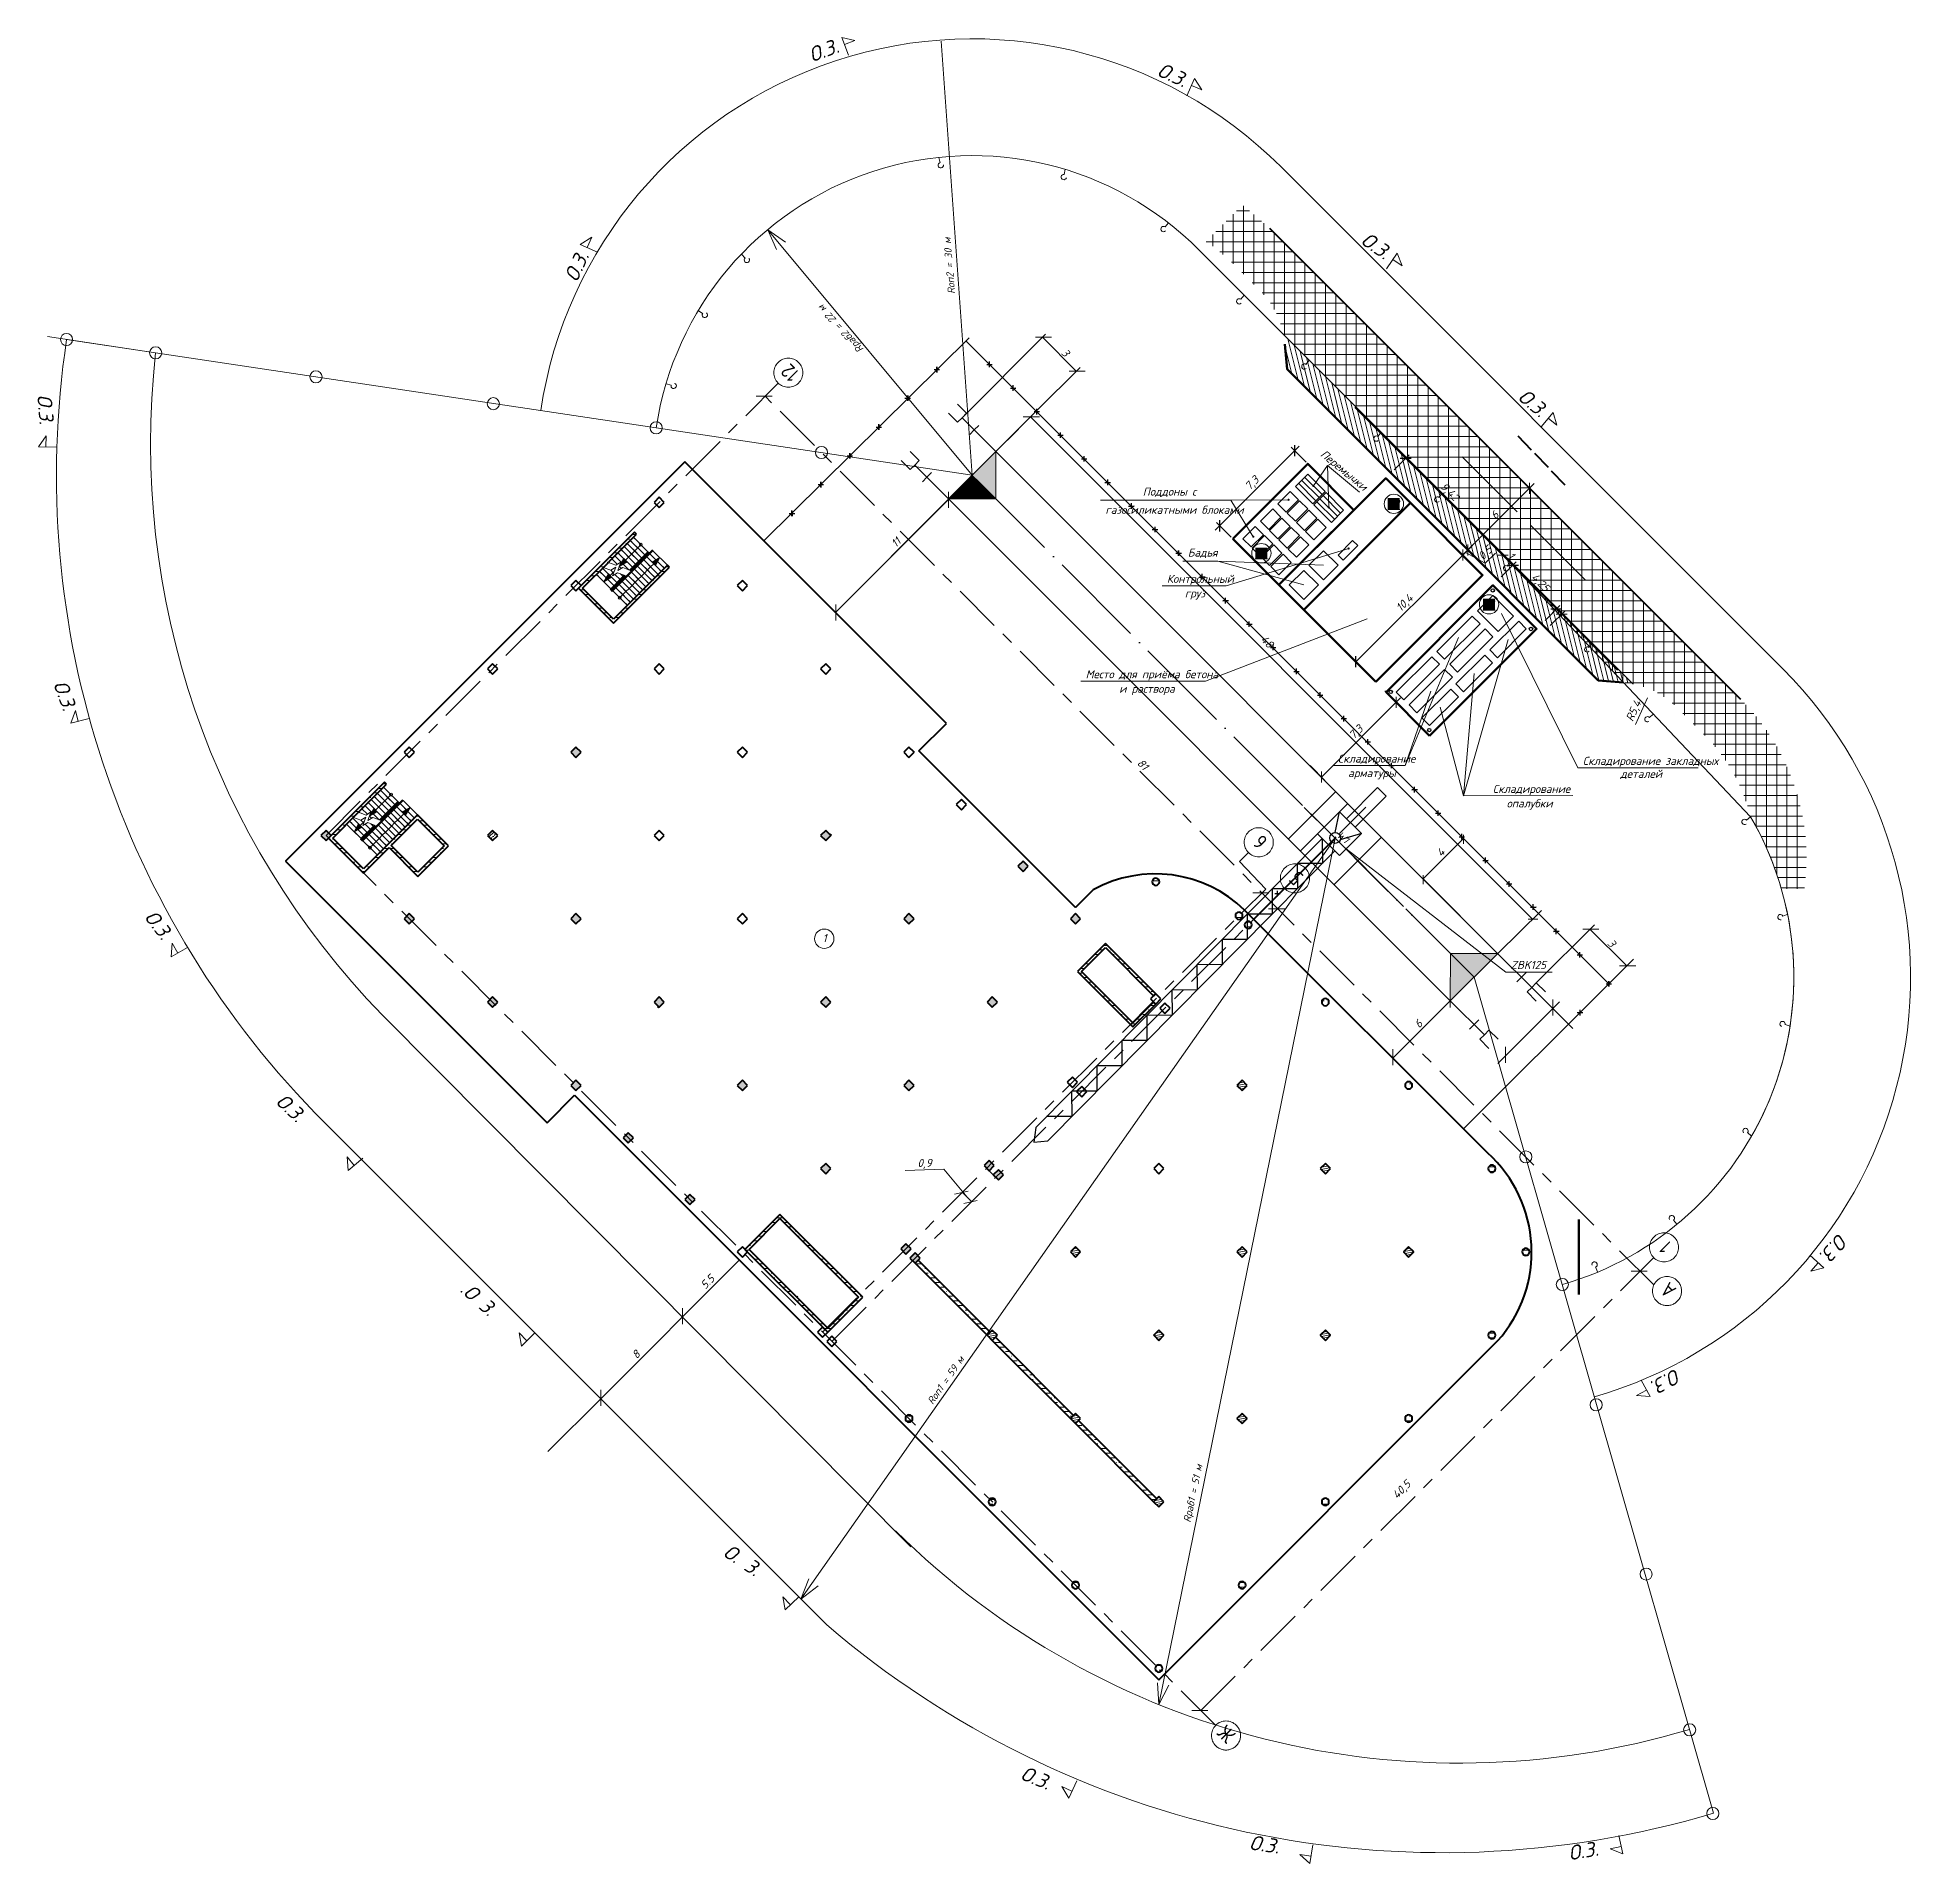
# Model space of a CAD drawing. Header units: millimetres. Extents: x 2279 to 5236, y 896 to 2828.
# Drawn here: x 2768.2 to 3232.1, y 2375.6 to 2827.8 of the extents above; entities that cross this region are included whole.
import ezdxf

# ---------------------------------------------------------------- set-up
doc = ezdxf.new("R2010")
doc.units = ezdxf.units.MM
for name, pattern in [('ACAD_ISO04W100', [30, 24, -3, 0, -3]), ('ADSK_Линия сетки', [21, 12, -3, 3, -3]), ('ADSK_Сверху', [4.5, 3, -1.5])]:
    doc.linetypes.add(name, pattern=pattern)
for name, color, linetype in [('PDF _!!ОСНОВНАЯ', 7, 'Continuous'), ('PDF _!!СЕТИ - ВК', 7, 'Continuous'), ('PDF _!!ТОНКАЯ', 7, 'Continuous'), ('PDF _0', 7, 'Continuous'), ('PDF _СПДС_!!ТОНКАЯ', 7, 'Continuous'), ('PDF _Текст', 7, 'Continuous'), ('оси', 240, 'ACAD_ISO04W100')]:
    doc.layers.add(name, color=color, linetype=linetype)
for name, color, linetype, lineweight in [('Балясины', 7, 'Continuous', 18), ('Импосты витража', 7, 'Continuous', 18), ('Колонны', 7, 'Continuous', 18), ('Лестницы', 7, 'Continuous', 18), ('Несущие колонны', 7, 'Continuous', 18), ('Ограждение', 7, 'Continuous', 18), ('Перекрытия', 7, 'Continuous', 18), ('Поручни', 7, 'Continuous', 18), ('Стены разрез', 7, 'Continuous', 40), ('Стены штриховка', 7, 'Continuous', 18), ('Стрелки вверх', 7, 'Continuous', 18)]:
    doc.layers.add(name, color=color, linetype=linetype, lineweight=lineweight)
doc.styles.add('GOST Common_1', font='GOST_Common.ttf', dxfattribs={"width": 0.9, "height": 1000})
doc.styles.add('PDF ISOCPEUR Italic', font='isocpeui.ttf')
pattern_1 = [(0, (16760.0138, -1012.4767), (0, 2.54), []), (90, (16760.0138, -1012.4767), (-2.54, 2e-16), [])]
pattern_2 = [(104, (16760.0138, -1012.4767), (-1.0977643, -0.27370338), [])]
pattern_3 = [(180, (3046.834, 2550.3535), (-2.000961, -1.1434064), [2.858516, -0.571703, 0.02415, -0.547553])]
pattern_4 = [(351.87, (3043.8642, 2549.08076), (-10.6061326, 2.1212068), [1.499933, -13.499398]), (341.565, (3043.2279, 2550.9899), (4.2424524, -4e-06), [3.35395, -3.35395]), (333.435, (3044.2885, 2552.0505), (6.3636793, -2.121219), [1.897284, -7.58913])]
pattern_5 = [(11, (16760.01376, -1012.47667), (-0.09693097, 0.49866661), [])]
pattern_6 = [(45, (16760.01376, -1012.476673), (-0.0053881536726, 0.0053881536726), [])]

msp = doc.modelspace()

# ---------------------------------------------------------------- texts
at = {"layer": 'PDF _Текст', "attachment_point": 7, "style": 'PDF ISOCPEUR Italic'}
for s, insert, char_height, rotation in [('О.З.', (2960.03, 2821.6), 3.6, 20.3984), ('О.З.', (3045.21, 2818.45), 3.6, 335.3984), ('О.З.', (2901.78, 2766.98), 3.6, 65.3984), ('Rоп2 = 30 м ', (2995.48, 2764.34), 1.7999, 94.7194), ('О.З.', (3095.66, 2776.89), 3.6, 324.9751), ('Rраб2 = 22 м ', (2973.29, 2750.99), 1.7999, 132.6705), ('3', (3021.57, 2749.53), 2, 314.5499), ('О.З.', (2768.1, 2739.25), 3.6, 274.6139), ('О.З.', (3134.57, 2738.33), 3.6, 319.681), ('Перемычки', (3085.4, 2723.86), 2, 320.4782), ('7,3', (3068.74, 2715.17), 2, 45), ('9,42', (3115.18, 2716.02), 2, 315.3132), ('9,42', (3115.18, 2716.02), 2, 315.3132), ('6', (3129.28, 2708.28), 2, 45), ('11', (2980.77, 2701.32), 2, 44.5499), ('0,5', (3126.55, 2697.9), 2, 45), ('1', (3132.09, 2699.13), 2, 315), ('4,25', (3137.63, 2693.57), 2, 315.3132), ('10,4', (3106.16, 2685.13), 2, 45), ('48', (3070.96, 2678.53), 2, 314.5499), ('О.З.', (2772.02, 2667.72), 3.6, 290.215), ('R5,4', (3163.72, 2658.02), 2, 65.9948), ('7,3', (3094.5, 2653.5), 2, 44.5499), ('81', (3040.37, 2647.94), 2, 314.5499), ('W1', (3089.86, 2629.98), 1.8, 319.2351), ('4', (3115.87, 2624.72), 2, 45.2528), ('О.З.', (2794.47, 2609.91), 3.6, 307.4024), ('3', (3156.85, 2603.29), 2, 314.5499), ('6', (3110.39, 2582.29), 2, 45.2528), ('О.З.', (2826.94, 2563.97), 3.6, 316.8961), ('0,9', (2986.15, 2547.58), 2, 0.2528), ('О.З.', (3214.36, 2531.94), 3.6, 227.3992), ('5.5', (2933.6, 2517.66), 2, 45.2528), ('.О З.', (2872.58, 2517.37), 3.6, 318.3639), ('8', (2916.58, 2500.38), 2, 45.2528), ('Rоп1 = 59 м ', (2989.93, 2489.08), 1.7999, 55.1509), ('О.З.', (3174.04, 2498.29), 3.6, 208.0064), ('Rраб1 = 51 м ', (3054.2, 2459.82), 1.7999, 77.9945), ('40,5', (3105.27, 2465.37), 2, 45.2528), ('О. З.', (2937.72, 2451.92), 3.6, 326.3584), ('О.З.', (3011.38, 2396.54), 3.6, 337.8096), ('О.З.', (3068.16, 2379.07), 3.6, 351.5539), ('О.З.', (3147.68, 2376.33), 3.6, 9.5158)]:
    msp.add_mtext(s, dxfattribs=dict(at, insert=insert, char_height=char_height, rotation=rotation))
for s, insert, char_height in [('Поддоны с', (3041.93, 2714), 2), ('газосиликатными блоками', (3032.69, 2709.81), 1.9999), ('18', (3103.03, 2711.29), 2), ('Бадья', (3053.08, 2698.9), 2), ('18', (3070.21, 2699.03), 2), ('Контрольный', (3047.9, 2692.17), 1.9999), ('груз', (3052.37, 2688.58), 2), ('17', (3126.57, 2686.35), 2), ('Место для приёма бетона', (3027.79, 2668.55), 1.9999), ('и раствора', (3036.09, 2664.96), 2), ('Складирование', (3090.26, 2647.66), 1.9999), ('Складирование закладных', (3150.92, 2647.09), 1.9999), ('арматуры', (3092.8, 2644.07), 2), ('деталей', (3160.23, 2644.1), 2), ('Складирование', (3128.64, 2640.15), 1.9999), ('опалубки', (3132.06, 2636.56), 2), ('1', (2962.64, 2603.75), 2), ('ZBK125 ', (3133.06, 2597.1), 2)]:
    msp.add_mtext(s, dxfattribs=dict(at, insert=insert, char_height=char_height))
at = {"layer": 'оси', "attachment_point": 1, "rotation": 135, "style": 'GOST Common_1'}
for s, insert, char_height, width in [('12', (2954.59, 2742.16), 3.601, 4.833), ('\\fGOST Common|b0|i0|c204|p34|;\\W.9;6', (3070.51, 2626.49), 3.6013, 2.8063), ('\\fGOST Common|b0|i0|c204|p34|;\\W.9;5', (3079.46, 2617.54), 3.6013, 2.8063), ('\\fGOST Common|b0|i0|c204|p34|;\\W.9;1', (3170.65, 2526.38), 3.6013, 2.0267), ('\\fGOST Common|b0|i0|c204|p34|;\\W.9;А', (3171.74, 2515.29), 3.6013, 3.5858), ('\\fGOST Common|b0|i0|c204|p34|;\\W.9;Ж', (3062.63, 2405.09), 3.6013, 4.0015)]:
    msp.add_mtext(s, dxfattribs=dict(at, insert=insert, char_height=char_height, width=width))

# ---------------------------------------------------------------- blocks, each defined once
blk = doc.blocks.new('ADSK_Колонна бетонная_Квадратная - 500x500-299792-Первый этаж 0_000')
at = {"layer": 'Несущие колонны', "lineweight": 40}
for p, q in [((250, 250), (-250, 250)), ((-250, 250), (-250, -250)), ((250, -250), (250, 250)), ((-250, -250), (250, -250))]:
    blk.add_line(p, q, dxfattribs=at)
blk = doc.blocks.new('ADSK_Колонна бетонная_Квадратная - 500x500-328829-Первый этаж 0_000')
at = {"layer": 'Несущие колонны', "lineweight": 40}
for p, q in [((250, 250), (-250, 250)), ((-250, 250), (-250, -250)), ((250, -250), (250, 250)), ((-250, -250), (250, -250))]:
    blk.add_line(p, q, dxfattribs=at)
blk = doc.blocks.new('Ограждение - Ограждение-320856-Первый этаж 0_000')
at = {"layer": 'Поручни'}
for p, q in [((54300, 23516), (54300, 19565)), ((54501, 23516), (54300, 23516)), ((54305, 23511), (54305, 19565)), ((54496, 23511), (54305, 23511)), ((54345, 23471), (54345, 19565)), ((54456, 23471), (54345, 23471)), ((54360, 23456), (54360, 19565)), ((54441, 23456), (54360, 23456)), ((54441, 22127), (54441, 23456)), ((54451, 23465), (54451, 23466)), ((54451, 22127), (54451, 23465)), ((54456, 23465), (54456, 23471)), ((54456, 22130), (54456, 23465)), ((54471, 22137), (54471, 23465)), ((54496, 23465), (54496, 23511)), ((54496, 22148), (54496, 23465)), ((54501, 23465), (54501, 23516)), ((54501, 22151), (54501, 23465)), ((54305, 19565), (54300, 19565)), ((54345, 19565), (54305, 19565)), ((54360, 19565), (54345, 19565))]:
    blk.add_line(p, q, dxfattribs=at)
blk = doc.blocks.new('Ограждение - Ограждение-V31-Первый этаж 0_000')
at = {"layer": 'Поручни'}
for p, q in [((54451, 21627), (54441, 21627)), ((54451, 21627), (54441, 21627)), ((54441, 19865), (54441, 21627)), ((54456, 21630), (54451, 21627)), ((54456, 21630), (54451, 21627)), ((54496, 21648), (54456, 21630)), ((54496, 21648), (54456, 21630)), ((54496, 21648), (54456, 21630)), ((54456, 19865), (54456, 21630)), ((54501, 21651), (54496, 21648)), ((54496, 19865), (54496, 21648)), ((54501, 19865), (54501, 21651)), ((54456, 19865), (54441, 19865)), ((54496, 19865), (54456, 19865)), ((54501, 19865), (54496, 19865))]:
    blk.add_line(p, q, dxfattribs=at)
blk = doc.blocks.new('Ограждение - Ограждение-324549-Первый этаж 0_000')
at = {"layer": 'Поручни'}
for p, q in [((54300, -784), (54300, -4735)), ((54501, -784), (54300, -784)), ((54305, -789), (54305, -4735)), ((54496, -789), (54305, -789)), ((54345, -829), (54345, -4735)), ((54456, -829), (54345, -829)), ((54360, -844), (54360, -4735)), ((54441, -844), (54360, -844)), ((54441, -2173), (54441, -844)), ((54451, -835), (54451, -834)), ((54451, -2173), (54451, -835)), ((54456, -835), (54456, -829)), ((54456, -2170), (54456, -835)), ((54471, -2163), (54471, -835)), ((54496, -835), (54496, -789)), ((54496, -2152), (54496, -835)), ((54501, -835), (54501, -784)), ((54501, -2149), (54501, -835)), ((54305, -4735), (54300, -4735)), ((54345, -4735), (54305, -4735)), ((54360, -4735), (54345, -4735))]:
    blk.add_line(p, q, dxfattribs=at)
blk = doc.blocks.new('Ограждение - Ограждение-V32-Первый этаж 0_000')
at = {"layer": 'Поручни'}
for p, q in [((54451, -2673), (54441, -2673)), ((54451, -2673), (54441, -2673)), ((54441, -4435), (54441, -2673)), ((54456, -2670), (54451, -2673)), ((54456, -2670), (54451, -2673)), ((54496, -2652), (54456, -2670)), ((54496, -2652), (54456, -2670)), ((54496, -2652), (54456, -2670)), ((54456, -4435), (54456, -2670)), ((54501, -2649), (54496, -2652)), ((54496, -4435), (54496, -2652)), ((54501, -4435), (54501, -2649)), ((54456, -4435), (54441, -4435)), ((54496, -4435), (54456, -4435)), ((54501, -4435), (54496, -4435))]:
    blk.add_line(p, q, dxfattribs=at)
blk = doc.blocks.new('Прямоугольный импост - 50х100-376119-Первый этаж 0_000')
at = {"layer": 'Импосты витража'}
for p, q in [((-50, 50), (0, 50)), ((-50, -50), (-50, 50)), ((0, 50), (0, -50)), ((0, -50), (-50, -50))]:
    blk.add_line(p, q, dxfattribs=at)
blk = doc.blocks.new('Прямоугольный импост - 50х100-V38-Первый этаж 0_000')
at = {"layer": 'Импосты витража'}
for p, q in [((-50, 50), (0, 50)), ((-50, -50), (-50, 50)), ((0, 50), (0, -50)), ((0, -50), (-50, -50))]:
    blk.add_line(p, q, dxfattribs=at)
blk = doc.blocks.new('Ось сетки - D10-4847-Первый этаж 0_000')
at = {"layer": 'оси', "lineweight": 18}
for start, end in [(360, 180), (180, 360)]:
    blk.add_arc((0, 0), 5, start, end, dxfattribs=at)

# ---------------------------------------------------------------- hatches: boundary and pattern name
at = {"linetype": 'ByBlock', "lineweight": 15, "ltscale": 10}
h = msp.add_hatch(dxfattribs=at)
h.set_pattern_fill('NET', color=256, scale=0.8)
h.set_pattern_definition(pattern_1)
h.paths.add_polyline_path([(3070.89, 2765.18, -0.147926), (3076.79, 2754.23), (3126.3, 2704.72), (3137.73, 2716.15), (3134.9, 2718.98), (3073.31, 2780.6), (3066.62, 2786.31), (3057.55, 2777.25, -0.04845), (3064, 2772.03)])
h.paths.add_polyline_path([(3129.61, 2706.77), (3131.41, 2708.57), (3128.01, 2711.96), (3126.22, 2710.17)], flags=25)
h.paths.add_polyline_path([(3113.88, 2716.04), (3118.49, 2711.48), (3121.86, 2714.89), (3117.25, 2719.46)], flags=25)
h = msp.add_hatch(dxfattribs=at)
h.set_pattern_fill('JIS_WOOD', color=256, scale=1.6, angle=59)
h.set_pattern_definition(pattern_2)
h.paths.add_polyline_path([(3077.7, 2745.63), (3110.86, 2712.48), (3122.45, 2700.88), (3126.3, 2704.72), (3076.79, 2754.23, -0.027617), (3077.14, 2751.88)])
h.paths.add_polyline_path([(3084.39, 2723.79), (3095.81, 2714.37), (3098.86, 2718.07), (3087.44, 2727.49)], flags=25)
at = {"linetype": 'ByBlock', "lineweight": 20, "ltscale": 10}
h = msp.add_hatch(dxfattribs=at)
h.set_pattern_fill('ANSI31', color=256, scale=0.0024)
h.set_pattern_definition(pattern_6)
h.paths.add_polyline_path([(3118.11, 2589.25), (3124.01, 2595.08), (3118.19, 2600.9)])
h.paths.add_polyline_path([(3118.19, 2600.9), (3124.01, 2595.08), (3129.89, 2600.9)])
h.paths.add_polyline_path([(3005.55, 2725.25), (2999.69, 2719.39), (3005.55, 2713.54)])
h.paths.add_polyline_path([(3075.33, 2629.58), (3072.45, 2632.46), (3066.84, 2626.84), (3069.71, 2623.96)], flags=9)
h = msp.add_hatch(dxfattribs=at)
h.set_pattern_fill('ANSI31', color=256, scale=0.0024)
h.set_pattern_definition(pattern_6)
h.paths.add_polyline_path([(2999.69, 2719.39), (2993.83, 2713.53), (3005.55, 2713.54)])
at = {"linetype": 'ByBlock', "lineweight": 15, "ltscale": 10}
h = msp.add_hatch(dxfattribs=at)
h.set_pattern_fill('NET', color=256, scale=0.8)
h.set_pattern_definition(pattern_1)
h.paths.add_polyline_path([(3161.04, 2668.02, -0.174775), (3174.3, 2661.79), (3177.17, 2658.9), (3178.89, 2657.18, -0.026163), (3182.27, 2653.77, -0.126575), (3192.47, 2634.81, -0.06163), (3200.1, 2616.94), (3205.78, 2616.94, 0.034268), (3206.33, 2624.47, 0.199067), (3189.96, 2663.95), (3137.73, 2716.15), (3126.3, 2704.72)])
h = msp.add_hatch(dxfattribs=at)
h.set_pattern_fill('JIS_WOOD', color=256, scale=1.6, angle=59)
h.set_pattern_definition(pattern_2)
h.paths.add_polyline_path([(3154.75, 2668.58), (3160.96, 2668.02, -0.027956), (3163.34, 2667.68), (3126.3, 2704.72), (3123.59, 2702.01), (3122.46, 2700.87), (3123.32, 2700.01)])
h.paths.add_polyline_path([(3126.55, 2696.63), (3129.96, 2700.04), (3126.56, 2703.43), (3123.15, 2700.02)], flags=25)
at = {"linetype": 'ByBlock', "lineweight": 20, "ltscale": 10}
h = msp.add_hatch(dxfattribs=at)
h.set_pattern_fill('ANSI35', color=256, scale=0.2, angle=320)
h.set_pattern_definition([(5, (16760.0138, -1012.4767), (-0.11068779, 1.26516727), []), (5, (16760.7017, -1013.0539), (-0.11068779, 1.26516727), [1.5875, -0.3175, 0, -0.3175])])
h.paths.add_polyline_path([(2901.52, 2652.05), (2900.25, 2650.78), (2901.52, 2649.51), (2902.8, 2650.78)])
h.paths.add_polyline_path([(2901.52, 2610.8), (2900.25, 2609.53), (2901.52, 2608.26), (2902.8, 2609.53)])
h.paths.add_polyline_path([(2860.27, 2608.26), (2860.91, 2608.89), (2859.63, 2610.17), (2859, 2609.53)])
h.paths.add_polyline_path([(2860.91, 2608.89), (2861.54, 2609.53), (2860.27, 2610.8), (2859.63, 2610.17)])
h.paths.add_polyline_path([(2839.64, 2630.16), (2840.28, 2630.79), (2839.64, 2631.43), (2838.37, 2630.16), (2839.64, 2628.88), (2840.28, 2629.52)])
h.paths.add_polyline_path([(2840.28, 2629.52), (2840.92, 2630.16), (2840.28, 2630.79), (2839.64, 2630.16)])
h.paths.add_polyline_path([(2880.9, 2590.18), (2880.26, 2589.54), (2881.53, 2588.27), (2882.17, 2588.9)])
h.paths.add_polyline_path([(2880.9, 2587.63), (2881.53, 2588.27), (2880.26, 2589.54), (2879.62, 2588.9)])
h.paths.add_polyline_path([(2920.88, 2588.9), (2922.15, 2587.63), (2923.42, 2588.9), (2922.15, 2590.18)])
h.paths.add_polyline_path([(2902.16, 2567.64), (2902.8, 2568.28), (2901.52, 2569.55), (2900.89, 2568.91)])
h.paths.add_polyline_path([(2900.89, 2568.91), (2900.25, 2568.28), (2901.52, 2567), (2902.16, 2567.64)])
h.paths.add_polyline_path([(2913.87, 2555.93), (2913.24, 2555.29), (2914.51, 2554.02), (2915.15, 2554.65)])
h.paths.add_polyline_path([(2914.51, 2556.56), (2913.87, 2555.93), (2915.15, 2554.65), (2915.78, 2555.29)])
h.paths.add_polyline_path([(2941.5, 2568.28), (2942.78, 2567), (2944.05, 2568.28), (2942.78, 2569.55)])
h.paths.add_polyline_path([(2963.4, 2587.63), (2964.68, 2588.9), (2963.4, 2590.18), (2962.13, 2588.9)])
h.paths.add_polyline_path([(2963.4, 2548.92), (2962.13, 2547.65), (2963.4, 2546.38), (2964.68, 2547.65)])
h.paths.add_polyline_path([(2984.03, 2567), (2985.3, 2568.28), (2984.03, 2569.55), (2982.76, 2568.28)])
h.paths.add_polyline_path([(2929.15, 2540.65), (2928.51, 2540.01), (2929.79, 2538.74), (2930.42, 2539.37)])
h.paths.add_polyline_path([(2929.79, 2541.28), (2929.15, 2540.65), (2930.42, 2539.37), (2931.06, 2540.01)])
h.paths.add_polyline_path([(2983.9, 2528.42), (2983.26, 2529.06), (2981.99, 2527.79), (2982.63, 2527.15)])
h.paths.add_polyline_path([(2982.63, 2527.15), (2983.26, 2526.51), (2984.54, 2527.79), (2983.9, 2528.42)])
h.paths.add_polyline_path([(2986.19, 2526.13), (2985.56, 2526.77), (2984.28, 2525.49), (2984.92, 2524.86)])
h.paths.add_polyline_path([(2986.32, 2524.99), (2986.83, 2525.49), (2986.19, 2526.13), (2984.92, 2524.86), (2985.56, 2524.22)])
h.paths.add_polyline_path([(3004.53, 2549.05), (3003.89, 2549.69), (3002.62, 2548.41), (3003.25, 2547.78)])
h.paths.add_polyline_path([(3005.16, 2548.41), (3004.53, 2549.05), (3003.25, 2547.78), (3003.89, 2547.14)])
h.paths.add_polyline_path([(3005.55, 2545.48), (3006.18, 2544.85), (3007.46, 2546.12), (3006.82, 2546.76)])
h.paths.add_polyline_path([(3004.91, 2546.12), (3005.55, 2545.48), (3006.82, 2546.76), (3006.18, 2547.39)])
h.paths.add_polyline_path([(3004.65, 2587.63), (3005.93, 2588.9), (3004.65, 2590.18), (3003.38, 2588.9)])
h.paths.add_polyline_path([(2984.03, 2608.26), (2985.3, 2609.53), (2984.03, 2610.8), (2982.76, 2609.53)])
h.paths.add_polyline_path([(2963.4, 2628.88), (2964.68, 2630.16), (2963.4, 2631.43), (2962.13, 2630.16)])
h.paths.add_polyline_path([(3012.29, 2621.24), (3013.57, 2622.52), (3012.29, 2623.79), (3011.02, 2622.52)])
h.paths.add_polyline_path([(3025.28, 2608.26), (3026.55, 2609.53), (3025.28, 2610.8), (3024.01, 2609.53)])
h = msp.add_hatch(dxfattribs=at)
h.set_pattern_fill('ANSI35', color=256, scale=0.2)
h.set_pattern_definition([(45, (16760.0138, -1012.4767), (-0.89802561, 0.89802561), []), (45, (16760.9118, -1012.4767), (-0.89802561, 0.89802561), [1.5875, -0.3175, 0, -0.3175])])
h.paths.add_polyline_path([(2880.9, 2631.43), (2879.62, 2630.16), (2880.9, 2628.88), (2882.17, 2630.16)])
at = {"linetype": 'ByBlock', "lineweight": 15, "ltscale": 10}
h = msp.add_hatch(dxfattribs=at)
h.set_pattern_fill('ANSI31', color=256, scale=0.16, angle=326)
h.set_pattern_definition(pattern_5)
h.paths.add_polyline_path([(3088.43, 2506.4), (3087.16, 2507.67), (3085.89, 2506.4), (3087.16, 2505.12)])
h.paths.add_polyline_path([(3107.79, 2528.3), (3106.51, 2527.02), (3107.79, 2525.75), (3109.06, 2527.02)])
h.paths.add_polyline_path([(3066.53, 2528.3), (3065.26, 2527.02), (3066.53, 2525.75), (3067.81, 2527.02)])
h.paths.add_polyline_path([(3066.53, 2569.55), (3065.26, 2568.28), (3066.53, 2567), (3067.81, 2568.28)])
h.paths.add_polyline_path([(3088.43, 2547.65), (3087.16, 2548.92), (3085.89, 2547.65), (3087.16, 2546.38)])
h = msp.add_hatch(dxfattribs=at)
h.set_pattern_fill('ANSI31', color=256, scale=0.16, angle=326)
h.set_pattern_definition(pattern_5)
h.paths.add_polyline_path([(3026.55, 2527.02), (3025.28, 2528.3), (3024.01, 2527.02), (3025.28, 2525.75)])
h.paths.add_polyline_path([(3045.91, 2507.67), (3044.63, 2506.4), (3045.91, 2505.12), (3047.18, 2506.4)])
h.paths.add_polyline_path([(3066.53, 2487.04), (3065.26, 2485.77), (3066.53, 2484.5), (3067.81, 2485.77)])
h.paths.add_polyline_path([(3025.28, 2487.04), (3024.01, 2485.77), (3025.28, 2484.5), (3026.05, 2485.26), (3026.55, 2485.77)])
h.paths.add_polyline_path([(3047.18, 2465.14), (3045.91, 2466.42), (3044.63, 2465.14), (3045.91, 2463.87)])
h.paths.add_polyline_path([(3005.93, 2506.4), (3004.65, 2507.67), (3003.38, 2506.4), (3004.65, 2505.12), (3005.42, 2505.89)])
at = {"layer": 'Колонны', "lineweight": 9}
h = msp.add_hatch(dxfattribs=at)
h.set_pattern_fill('FP_1', color=256, scale=0.003601, angle=135, style=0, pattern_type=2)
h.set_pattern_definition(pattern_3)
h.paths.add_polyline_path([(3045.78, 2619.33), (3045.62, 2619.46), (3045.44, 2619.55), (3045.25, 2619.59), (3045.04, 2619.59), (3044.85, 2619.55), (3044.67, 2619.46), (3044.51, 2619.33), (3044.38, 2619.17), (3044.29, 2618.99), (3044.25, 2618.8), (3044.25, 2618.6), (3044.29, 2618.4), (3044.38, 2618.22), (3044.51, 2618.06), (3044.67, 2617.93), (3044.85, 2617.85), (3045.04, 2617.8), (3045.25, 2617.8), (3045.44, 2617.85), (3045.62, 2617.93), (3045.78, 2618.06), (3045.91, 2618.22), (3045.99, 2618.4), (3046.04, 2618.6), (3046.04, 2618.8), (3045.99, 2618.99), (3045.91, 2619.17)])
h = msp.add_hatch(dxfattribs=at)
h.set_pattern_fill('FP_1', color=256, scale=0.003601, angle=135, style=0, pattern_type=2)
h.set_pattern_definition(pattern_3)
h.paths.add_polyline_path([(3066.41, 2610.93), (3066.25, 2611.05), (3066.07, 2611.14), (3065.87, 2611.19), (3065.67, 2611.19), (3065.47, 2611.14), (3065.29, 2611.05), (3065.13, 2610.93), (3065.01, 2610.77), (3064.92, 2610.59), (3064.88, 2610.39), (3064.88, 2610.19), (3064.92, 2610), (3065.01, 2609.81), (3065.13, 2609.66), (3065.29, 2609.53), (3065.47, 2609.44), (3065.67, 2609.4), (3065.87, 2609.4), (3066.07, 2609.44), (3066.25, 2609.53), (3066.41, 2609.66), (3066.53, 2609.81), (3066.62, 2610), (3066.67, 2610.19), (3066.67, 2610.39), (3066.62, 2610.59), (3066.53, 2610.77)])
h = msp.add_hatch(dxfattribs=at)
h.set_pattern_fill('FP_1', color=256, scale=0.003601, angle=135, style=0, pattern_type=2)
h.set_pattern_definition(pattern_3)
h.paths.add_polyline_path([(3068.7, 2608.64), (3068.54, 2608.76), (3068.36, 2608.85), (3068.16, 2608.9), (3067.96, 2608.9), (3067.77, 2608.85), (3067.58, 2608.76), (3067.43, 2608.64), (3067.3, 2608.48), (3067.21, 2608.3), (3067.17, 2608.1), (3067.17, 2607.9), (3067.21, 2607.7), (3067.3, 2607.52), (3067.43, 2607.36), (3067.58, 2607.24), (3067.77, 2607.15), (3067.96, 2607.11), (3068.16, 2607.11), (3068.36, 2607.15), (3068.54, 2607.24), (3068.7, 2607.36), (3068.82, 2607.52), (3068.91, 2607.7), (3068.96, 2607.9), (3068.96, 2608.1), (3068.91, 2608.3), (3068.82, 2608.48)])
h = msp.add_hatch(dxfattribs=at)
h.set_pattern_fill('FP_1', color=256, scale=0.003601, angle=135, style=0, pattern_type=2)
h.set_pattern_definition(pattern_3)
h.paths.add_polyline_path([(3087.8, 2589.54), (3087.64, 2589.66), (3087.46, 2589.75), (3087.26, 2589.8), (3087.06, 2589.8), (3086.86, 2589.75), (3086.68, 2589.66), (3086.52, 2589.54), (3086.4, 2589.38), (3086.31, 2589.2), (3086.27, 2589), (3086.27, 2588.8), (3086.31, 2588.6), (3086.4, 2588.42), (3086.52, 2588.27), (3086.68, 2588.14), (3086.86, 2588.05), (3087.06, 2588.01), (3087.26, 2588.01), (3087.46, 2588.05), (3087.64, 2588.14), (3087.8, 2588.27), (3087.92, 2588.42), (3088.01, 2588.6), (3088.06, 2588.8), (3088.06, 2589), (3088.01, 2589.2), (3087.92, 2589.38)])
h = msp.add_hatch(dxfattribs=at)
h.set_pattern_fill('FP_1', color=256, scale=0.003601, angle=135, style=0, pattern_type=2)
h.set_pattern_definition(pattern_3)
h.paths.add_polyline_path([(3108.42, 2568.91), (3108.27, 2569.04), (3108.09, 2569.13), (3107.89, 2569.17), (3107.69, 2569.17), (3107.49, 2569.13), (3107.31, 2569.04), (3107.15, 2568.91), (3107.03, 2568.75), (3106.94, 2568.57), (3106.89, 2568.38), (3106.89, 2568.17), (3106.94, 2567.98), (3107.03, 2567.8), (3107.15, 2567.64), (3107.31, 2567.51), (3107.49, 2567.43), (3107.7, 2567.38), (3107.89, 2567.38), (3108.09, 2567.43), (3108.27, 2567.51), (3108.42, 2567.64), (3108.55, 2567.8), (3108.64, 2567.98), (3108.68, 2568.17), (3108.68, 2568.38), (3108.64, 2568.57), (3108.55, 2568.75)])
h = msp.add_hatch(dxfattribs=at)
h.set_pattern_fill('FP_1', color=256, scale=0.003601, angle=135, style=0, pattern_type=2)
h.set_pattern_definition(pattern_3)
h.paths.add_polyline_path([(3129.05, 2548.29), (3128.89, 2548.41), (3128.71, 2548.5), (3128.52, 2548.54), (3128.31, 2548.54), (3128.12, 2548.5), (3127.94, 2548.41), (3127.78, 2548.29), (3127.65, 2548.13), (3127.56, 2547.95), (3127.52, 2547.75), (3127.52, 2547.55), (3127.56, 2547.35), (3127.65, 2547.17), (3127.78, 2547.01), (3127.94, 2546.89), (3128.12, 2546.8), (3128.31, 2546.75), (3128.52, 2546.75), (3128.71, 2546.8), (3128.89, 2546.89), (3129.05, 2547.01), (3129.18, 2547.17), (3129.26, 2547.35), (3129.31, 2547.55), (3129.31, 2547.75), (3129.26, 2547.95), (3129.18, 2548.13)])
h = msp.add_hatch(dxfattribs=at)
h.set_pattern_fill('FP_1', color=256, scale=0.003601, angle=135, style=0, pattern_type=2)
h.set_pattern_definition(pattern_3)
h.paths.add_polyline_path([(3137.45, 2527.66), (3137.3, 2527.78), (3137.12, 2527.87), (3136.92, 2527.92), (3136.72, 2527.92), (3136.52, 2527.87), (3136.34, 2527.78), (3136.18, 2527.66), (3136.06, 2527.5), (3135.97, 2527.32), (3135.92, 2527.12), (3135.92, 2526.92), (3135.97, 2526.73), (3136.06, 2526.54), (3136.18, 2526.39), (3136.34, 2526.26), (3136.52, 2526.17), (3136.72, 2526.13), (3136.92, 2526.13), (3137.12, 2526.17), (3137.3, 2526.26), (3137.45, 2526.39), (3137.58, 2526.54), (3137.67, 2526.73), (3137.71, 2526.92), (3137.71, 2527.12), (3137.67, 2527.32), (3137.58, 2527.5)])
h = msp.add_hatch(dxfattribs=at)
h.set_pattern_fill('FP_1', color=256, scale=0.003601, angle=135, style=0, pattern_type=2)
h.set_pattern_definition(pattern_3)
h.paths.add_polyline_path([(3129.05, 2507.03), (3128.89, 2507.16), (3128.71, 2507.25), (3128.52, 2507.29), (3128.31, 2507.29), (3128.12, 2507.25), (3127.94, 2507.16), (3127.78, 2507.03), (3127.65, 2506.87), (3127.56, 2506.69), (3127.52, 2506.5), (3127.52, 2506.29), (3127.56, 2506.1), (3127.65, 2505.92), (3127.78, 2505.76), (3127.94, 2505.63), (3128.12, 2505.55), (3128.31, 2505.5), (3128.52, 2505.5), (3128.71, 2505.55), (3128.89, 2505.63), (3129.05, 2505.76), (3129.18, 2505.92), (3129.26, 2506.1), (3129.31, 2506.29), (3129.31, 2506.5), (3129.26, 2506.71), (3129.18, 2506.87)])
h = msp.add_hatch(dxfattribs=at)
h.set_pattern_fill('FP_1', color=256, scale=0.003601, angle=135, style=0, pattern_type=2)
h.set_pattern_definition(pattern_3)
h.paths.add_polyline_path([(2984.67, 2486.41), (2984.51, 2486.53), (2984.33, 2486.62), (2984.13, 2486.66), (2983.93, 2486.66), (2983.73, 2486.62), (2983.55, 2486.53), (2983.39, 2486.41), (2983.27, 2486.25), (2983.18, 2486.07), (2983.13, 2485.87), (2983.13, 2485.67), (2983.18, 2485.47), (2983.27, 2485.29), (2983.39, 2485.13), (2983.55, 2485.01), (2983.73, 2484.92), (2983.93, 2484.87), (2984.13, 2484.87), (2984.33, 2484.92), (2984.51, 2485.01), (2984.67, 2485.13), (2984.79, 2485.29), (2984.88, 2485.47), (2984.92, 2485.67), (2984.92, 2485.87), (2984.88, 2486.07), (2984.79, 2486.25)])
h = msp.add_hatch(dxfattribs=at)
h.set_pattern_fill('FP_1', color=256, scale=0.003601, angle=135, style=0, pattern_type=2)
h.set_pattern_definition(pattern_3)
h.paths.add_polyline_path([(3108.42, 2486.41), (3108.27, 2486.53), (3108.09, 2486.62), (3107.89, 2486.66), (3107.69, 2486.66), (3107.49, 2486.62), (3107.31, 2486.53), (3107.15, 2486.41), (3107.03, 2486.25), (3106.94, 2486.07), (3106.89, 2485.87), (3106.89, 2485.67), (3106.94, 2485.47), (3107.03, 2485.29), (3107.15, 2485.13), (3107.31, 2485.01), (3107.49, 2484.92), (3107.69, 2484.87), (3107.89, 2484.87), (3108.09, 2484.92), (3108.27, 2485.01), (3108.42, 2485.13), (3108.55, 2485.29), (3108.64, 2485.47), (3108.68, 2485.67), (3108.68, 2485.87), (3108.63, 2486.08), (3108.55, 2486.25)])
h = msp.add_hatch(dxfattribs=at)
h.set_pattern_fill('FP_1', color=256, scale=0.003601, angle=135, style=0, pattern_type=2)
h.set_pattern_definition(pattern_3)
h.paths.add_polyline_path([(3005.29, 2465.78), (3005.13, 2465.9), (3004.95, 2465.99), (3004.76, 2466.04), (3004.55, 2466.04), (3004.36, 2465.99), (3004.18, 2465.9), (3004.02, 2465.78), (3003.89, 2465.62), (3003.81, 2465.44), (3003.76, 2465.24), (3003.76, 2465.04), (3003.81, 2464.85), (3003.89, 2464.66), (3004.02, 2464.51), (3004.18, 2464.38), (3004.36, 2464.29), (3004.57, 2464.25), (3004.76, 2464.25), (3004.95, 2464.29), (3005.13, 2464.38), (3005.29, 2464.51), (3005.42, 2464.66), (3005.5, 2464.85), (3005.55, 2465.04), (3005.55, 2465.24), (3005.5, 2465.44), (3005.42, 2465.62)])
h = msp.add_hatch(dxfattribs=at)
h.set_pattern_fill('FP_1', color=256, scale=0.003601, angle=135, style=0, pattern_type=2)
h.set_pattern_definition(pattern_3)
h.paths.add_polyline_path([(3087.8, 2465.78), (3087.64, 2465.9), (3087.46, 2465.99), (3087.26, 2466.04), (3087.06, 2466.04), (3086.86, 2465.99), (3086.68, 2465.9), (3086.52, 2465.78), (3086.4, 2465.62), (3086.31, 2465.44), (3086.27, 2465.24), (3086.27, 2465.04), (3086.31, 2464.85), (3086.4, 2464.66), (3086.52, 2464.51), (3086.68, 2464.38), (3086.86, 2464.29), (3087.06, 2464.25), (3087.26, 2464.25), (3087.46, 2464.29), (3087.64, 2464.38), (3087.8, 2464.51), (3087.92, 2464.66), (3088.01, 2464.85), (3088.06, 2465.04), (3088.06, 2465.24), (3088, 2465.45), (3087.92, 2465.62)])
h = msp.add_hatch(dxfattribs=at)
h.set_pattern_fill('FP_1', color=256, scale=0.003601, angle=135, style=0, pattern_type=2)
h.set_pattern_definition(pattern_3)
h.paths.add_polyline_path([(3025.92, 2445.15), (3025.76, 2445.28), (3025.58, 2445.37), (3025.38, 2445.41), (3025.18, 2445.41), (3024.98, 2445.37), (3024.8, 2445.28), (3024.64, 2445.15), (3024.52, 2445), (3024.43, 2444.81), (3024.39, 2444.62), (3024.39, 2444.42), (3024.43, 2444.22), (3024.52, 2444.04), (3024.64, 2443.88), (3024.8, 2443.75), (3024.98, 2443.67), (3025.18, 2443.62), (3025.38, 2443.62), (3025.58, 2443.67), (3025.76, 2443.75), (3025.92, 2443.88), (3026.04, 2444.04), (3026.13, 2444.22), (3026.18, 2444.42), (3026.18, 2444.62), (3026.13, 2444.81), (3026.04, 2445)])
h = msp.add_hatch(dxfattribs=at)
h.set_pattern_fill('FP_1', color=256, scale=0.003601, angle=135, style=0, pattern_type=2)
h.set_pattern_definition(pattern_3)
h.paths.add_polyline_path([(3067.17, 2445.15), (3067.01, 2445.28), (3066.83, 2445.37), (3066.64, 2445.41), (3066.43, 2445.41), (3066.24, 2445.37), (3066.06, 2445.28), (3065.9, 2445.15), (3065.77, 2445), (3065.68, 2444.81), (3065.64, 2444.62), (3065.64, 2444.42), (3065.68, 2444.22), (3065.77, 2444.04), (3065.9, 2443.88), (3066.06, 2443.75), (3066.24, 2443.67), (3066.43, 2443.62), (3066.64, 2443.62), (3066.83, 2443.67), (3067.01, 2443.75), (3067.17, 2443.88), (3067.3, 2444.04), (3067.38, 2444.22), (3067.43, 2444.42), (3067.43, 2444.62), (3067.38, 2444.83), (3067.3, 2445)])
h = msp.add_hatch(dxfattribs=at)
h.set_pattern_fill('FP_1', color=256, scale=0.003601, angle=135, style=0, pattern_type=2)
h.set_pattern_definition(pattern_3)
h.paths.add_polyline_path([(3046.54, 2424.53), (3046.39, 2424.65), (3046.21, 2424.74), (3046.01, 2424.78), (3045.81, 2424.78), (3045.61, 2424.74), (3045.43, 2424.65), (3045.27, 2424.53), (3045.15, 2424.37), (3045.06, 2424.19), (3045.01, 2423.99), (3045.01, 2423.79), (3045.06, 2423.59), (3045.15, 2423.41), (3045.27, 2423.25), (3045.43, 2423.13), (3045.61, 2423.04), (3045.81, 2422.99), (3046.01, 2422.99), (3046.21, 2423.04), (3046.39, 2423.13), (3046.54, 2423.25), (3046.67, 2423.41), (3046.76, 2423.59), (3046.8, 2423.79), (3046.8, 2423.99), (3046.75, 2424.2), (3046.67, 2424.37)])
at = {"layer": 'Стены разрез', "lineweight": 9}
h = msp.add_hatch(dxfattribs=at)
h.set_pattern_fill('FP_4', color=256, scale=0.003601, angle=135, style=0, pattern_type=2)
h.set_pattern_definition(pattern_4)
h.paths.add_polyline_path([(2928.48, 2722.63), (2829.63, 2623.79), (2829.67, 2623.75), (2928.51, 2722.59)])
h = msp.add_hatch(dxfattribs=at)
h.set_pattern_fill('FP_1', color=256, scale=0.003601, angle=135, style=0, pattern_type=2)
h.set_pattern_definition(pattern_3)
h.paths.add_polyline_path([(2916.35, 2704.95), (2916.03, 2705.27), (2902.67, 2691.91), (2903.18, 2691.4), (2916.54, 2704.76)])
h = msp.add_hatch(dxfattribs=at)
h.set_pattern_fill('FP_1', color=256, scale=0.003601, angle=135, style=0, pattern_type=2)
h.set_pattern_definition(pattern_3)
h.paths.add_polyline_path([(2924.18, 2697.12), (2910.82, 2683.76), (2911.33, 2683.25), (2924.69, 2696.61)])
h = msp.add_hatch(dxfattribs=at)
h.set_pattern_fill('FP_1', color=256, scale=0.003601, angle=135, style=0, pattern_type=2)
h.set_pattern_definition(pattern_3)
h.paths.add_polyline_path([(2902.67, 2691.91), (2902.16, 2691.4), (2910.82, 2682.74), (2911.33, 2683.25), (2902.99, 2691.59)])
h = msp.add_hatch(dxfattribs=at)
h.set_pattern_fill('FP_4', color=256, scale=0.003601, angle=135, style=0, pattern_type=2)
h.set_pattern_definition(pattern_4)
h.paths.add_polyline_path([(2993.27, 2657.91), (2993.23, 2657.95), (2986.23, 2650.95), (2986.27, 2650.91), (2991.34, 2655.98)])
h = msp.add_hatch(dxfattribs=at)
h.set_pattern_fill('FP_1', color=256, scale=0.003601, angle=135, style=0, pattern_type=2)
h.set_pattern_definition(pattern_3)
h.paths.add_polyline_path([(2854.47, 2643.07), (2854.15, 2643.39), (2840.79, 2630.03), (2841.3, 2629.52), (2854.66, 2642.88)])
h = msp.add_hatch(dxfattribs=at)
h.set_pattern_fill('FP_1', color=256, scale=0.003601, angle=135, style=0, pattern_type=2)
h.set_pattern_definition(pattern_3)
h.paths.add_polyline_path([(2862.81, 2634.73), (2862.3, 2635.24), (2848.94, 2621.88), (2849.45, 2621.37), (2862.3, 2634.22)])
h = msp.add_hatch(dxfattribs=at)
h.set_pattern_fill('FP_1', color=256, scale=0.003601, angle=135, style=0, pattern_type=2)
h.set_pattern_definition(pattern_3)
h.paths.add_polyline_path([(2862.81, 2634.73), (2862.3, 2634.22), (2868.92, 2627.6), (2869.43, 2628.11), (2865.68, 2631.86)])
h = msp.add_hatch(dxfattribs=at)
h.set_pattern_fill('FP_1', color=256, scale=0.003601, angle=135, style=0, pattern_type=2)
h.set_pattern_definition(pattern_3)
h.paths.add_polyline_path([(2840.79, 2630.03), (2840.28, 2629.52), (2848.94, 2620.86), (2849.45, 2621.37), (2841.11, 2629.71)])
h = msp.add_hatch(dxfattribs=at)
h.set_pattern_fill('FP_1', color=256, scale=0.003601, angle=135, style=0, pattern_type=2)
h.set_pattern_definition(pattern_3)
h.paths.add_polyline_path([(2855.76, 2627.68), (2855.25, 2627.17), (2861.87, 2620.55), (2862.38, 2621.06), (2858.63, 2624.81)])
h = msp.add_hatch(dxfattribs=at)
h.set_pattern_fill('FP_1', color=256, scale=0.003601, angle=135, style=0, pattern_type=2)
h.set_pattern_definition(pattern_3)
h.paths.add_polyline_path([(2869.94, 2627.6), (2869.43, 2628.11), (2861.87, 2620.55), (2862.38, 2620.04)])
h = msp.add_hatch(dxfattribs=at)
h.set_pattern_fill('FP_4', color=256, scale=0.003601, angle=135, style=0, pattern_type=2)
h.set_pattern_definition(pattern_4)
h.paths.add_polyline_path([(2829.84, 2623.66), (2829.71, 2623.79), (2829.67, 2623.75), (2894.35, 2559.07), (2894.39, 2559.11), (2830.09, 2623.41)])
h = msp.add_hatch(dxfattribs=at)
h.set_pattern_fill('FP_1', color=256, scale=0.003601, angle=135, style=0, pattern_type=2)
h.set_pattern_definition(pattern_3)
h.paths.add_polyline_path([(3032.16, 2602.91), (3026.25, 2597), (3026.76, 2596.49), (3032.67, 2602.4)])
h = msp.add_hatch(dxfattribs=at)
h.set_pattern_fill('FP_1', color=256, scale=0.003601, angle=135, style=0, pattern_type=2)
h.set_pattern_definition(pattern_3)
h.paths.add_polyline_path([(3032.67, 2603.42), (3032.16, 2602.91), (3044.63, 2590.43), (3045.14, 2590.94), (3035.87, 2600.21)])
h = msp.add_hatch(dxfattribs=at)
h.set_pattern_fill('FP_1', color=256, scale=0.003601, angle=135, style=0, pattern_type=2)
h.set_pattern_definition(pattern_3)
h.paths.add_polyline_path([(3026.76, 2596.49), (3026.25, 2597), (3025.74, 2596.49), (3038.98, 2583.25), (3039.49, 2583.76), (3029.46, 2593.79)])
h = msp.add_hatch(dxfattribs=at)
h.set_pattern_fill('FP_1', color=256, scale=0.003601, angle=135, style=0, pattern_type=2)
h.set_pattern_definition(pattern_3)
h.paths.add_polyline_path([(3045.14, 2588.39), (3044.63, 2588.9), (3038.98, 2583.25), (3039.49, 2582.74), (3044.23, 2587.48)])
h = msp.add_hatch(dxfattribs=at)
h.set_pattern_fill('FP_1', color=256, scale=0.003601, angle=135, style=0, pattern_type=2)
h.set_pattern_definition(pattern_3)
h.paths.add_polyline_path([(2952.07, 2536.32), (2943.92, 2528.17), (2944.43, 2527.66), (2952.58, 2535.81)])
h = msp.add_hatch(dxfattribs=at)
h.set_pattern_fill('FP_1', color=256, scale=0.003601, angle=135, style=0, pattern_type=2)
h.set_pattern_definition(pattern_3)
h.paths.add_polyline_path([(2952.58, 2535.81), (2952.07, 2535.3), (2971.55, 2515.82), (2972.06, 2516.33), (2954.55, 2533.84)])
h = msp.add_hatch(dxfattribs=at)
h.set_pattern_fill('FP_1', color=256, scale=0.003601, angle=135, style=0, pattern_type=2)
h.set_pattern_definition(pattern_3)
h.paths.add_polyline_path([(2944.43, 2527.66), (2943.92, 2528.17), (2943.41, 2527.66), (2963.91, 2507.16), (2964.42, 2507.67), (2946.4, 2525.69)])
h = msp.add_hatch(dxfattribs=at)
h.set_pattern_fill('FP_1', color=256, scale=0.003601, angle=135, style=0, pattern_type=2)
h.set_pattern_definition(pattern_3)
h.paths.add_polyline_path([(2986.32, 2524.99), (2985.56, 2524.22), (3003.38, 2506.4), (3004.15, 2507.16)])
h = msp.add_hatch(dxfattribs=at)
h.set_pattern_fill('FP_1', color=256, scale=0.003601, angle=135, style=0, pattern_type=2)
h.set_pattern_definition(pattern_3)
h.paths.add_polyline_path([(2972.06, 2516.33), (2963.91, 2508.18), (2964.42, 2507.67), (2972.57, 2515.82)])
h = msp.add_hatch(dxfattribs=at)
h.set_pattern_fill('FP_1', color=256, scale=0.003601, angle=135, style=0, pattern_type=2)
h.set_pattern_definition(pattern_3)
h.paths.add_polyline_path([(3005.42, 2505.89), (3004.65, 2505.12), (3024.01, 2485.77), (3024.77, 2486.53)])
h = msp.add_hatch(dxfattribs=at)
h.set_pattern_fill('FP_1', color=256, scale=0.003601, angle=135, style=0, pattern_type=2)
h.set_pattern_definition(pattern_3)
h.paths.add_polyline_path([(3026.05, 2485.26), (3025.28, 2484.5), (3044.63, 2465.14), (3045.4, 2465.91), (3040.76, 2470.54)])
at = {"layer": 'Стрелки вверх'}
for points in [[(2913.39, 2698.74), (2912.27, 2696.8), (2914.21, 2697.92)], [(2922.33, 2698.97), (2920.4, 2697.85), (2921.22, 2697.03)], [(2909.57, 2694.92), (2908.46, 2692.98), (2910.39, 2694.1)], [(2851.51, 2636.86), (2850.4, 2634.92), (2852.33, 2636.04)], [(2860.45, 2637.09), (2858.52, 2635.97), (2859.34, 2635.15)], [(2847.69, 2633.04), (2846.58, 2631.1), (2848.51, 2632.22)]]:
    msp.add_hatch(color=256, dxfattribs=at).paths.add_polyline_path(points)

# ---------------------------------------------------------------- linework, layer by layer
at = {"linetype": 'ByBlock', "lineweight": 15, "ltscale": 10}
for p, q in [((2999.69, 2719.39), (2992, 2826.89)), ((3076.1, 2795.8), (3200.45, 2671.45)), ((2999.69, 2719.39), (2949.04, 2780.17)), ((2949.04, 2780.17), (2951.18, 2775.24)), ((2949.04, 2780.17), (2953.42, 2777.06)), ((3055.92, 2775.1), (3163.34, 2667.68)), ((2797.45, 2749.67), (2770.62, 2753.69)), ((2948.11, 2703.1), (2998.9, 2753.43)), ((2997.18, 2733.62), (3017.85, 2754.29)), ((2998.12, 2752.65), (3157.35, 2593.43)), ((3015.34, 2753.53), (3019.32, 2753.53)), ((3017.09, 2753.53), (3025.46, 2745.16)), ((3015.54, 2735.24), (3026.39, 2746.08)), ((3023.71, 2745.16), (3027.69, 2745.16)), ((2950.17, 2738.93), (2946.19, 2738.93)), ((3015.54, 2735.24), (2979.58, 2699.28)), ((3005.55, 2725.25), (3016.5, 2736.2)), ((3012.35, 2733.81), (3016.34, 2733.81)), ((3014.11, 2733.81), (3138.5, 2609.41)), ((3005.55, 2725.25), (3011.12, 2730.82)), ((3005.55, 2725.25), (3011.12, 2730.82)), ((2993.83, 2715.28), (2993.83, 2711.3)), ((3137.73, 2716.15), (3189.99, 2663.93)), ((2993.9, 2713.46), (2965.82, 2685.39)), ((3126.3, 2704.72), (3192.47, 2634.81)), ((2965.89, 2687.34), (2965.89, 2683.36)), ((3089.57, 2629.51), (2957.28, 2441.06)), ((3089.57, 2629.51), (3045.91, 2414.94)), ((3111.39, 2619.4), (3121.38, 2629.39)), ((3121.38, 2630.31), (3121.38, 2628.11)), ((3111.39, 2620.32), (3111.39, 2618.12)), ((3129.83, 2600.97), (3111.39, 2619.4)), ((3073.17, 2615.94), (3069.19, 2615.94)), ((3077.09, 2612.01), (3073.11, 2612.01)), ((3129.89, 2600.9), (3140.71, 2611.62)), ((3137.42, 2609.41), (3139.77, 2609.41)), ((3139.4, 2593.66), (3153.81, 2608.07)), ((3150.94, 2606.96), (3154.93, 2606.96)), ((3152.7, 2606.96), (3161.79, 2597.87)), ((3157.35, 2593.43), (3163.44, 2599.52)), ((3157.35, 2593.43), (3121.39, 2557.47)), ((3160.04, 2597.87), (3164.02, 2597.87)), ((3118.11, 2589.25), (3103.86, 2575)), ((3118.11, 2587.57), (3118.11, 2591.55)), ((3129.85, 2573.71), (3145.12, 2588.97)), ((3138.26, 2592.53), (3148.43, 2582.37)), ((3143.47, 2585.57), (3143.47, 2589.55)), ((3103.86, 2573.25), (3103.86, 2577.23)), ((3131.75, 2573.85), (3131.75, 2577.84)), ((2839.32, 2559.02), (2963.67, 2434.67)), ((2992.67, 2547.5), (2983.11, 2547.16)), ((2998.44, 2540.59), (2992.67, 2547.5)), ((3003.25, 2547.78), (3005.55, 2545.48)), ((2995.32, 2541.33), (2998.67, 2542.05)), ((2999.55, 2539.49), (2997.26, 2541.78)), ((2997.61, 2539.04), (3000.96, 2539.76)), ((2942.01, 2524.99), (2907.68, 2490.66)), ((3107.79, 2528.3), (3106.51, 2527.02)), ((3106.51, 2527.02), (3107.79, 2525.75)), ((3109.06, 2527.02), (3107.79, 2528.3)), ((3107.79, 2525.75), (3109.06, 2527.02)), ((3166.87, 2522.24), (3162.88, 2522.24)), ((2927.92, 2509.14), (2927.92, 2513.12)), ((3045.91, 2507.67), (3044.63, 2506.4)), ((3044.63, 2506.4), (3045.91, 2505.12)), ((3047.18, 2506.4), (3045.91, 2507.67)), ((3045.91, 2505.12), (3047.18, 2506.4)), ((3087.16, 2507.67), (3085.89, 2506.4)), ((3085.89, 2506.4), (3087.16, 2505.12)), ((3088.43, 2506.4), (3087.16, 2507.67)), ((3087.16, 2505.12), (3088.43, 2506.4)), ((2907.68, 2488.9), (2907.68, 2492.89)), ((2907.68, 2490.66), (2894.62, 2477.6)), ((3066.53, 2487.04), (3065.26, 2485.77)), ((3067.81, 2485.77), (3066.53, 2487.04)), ((3065.26, 2485.77), (3066.53, 2484.5)), ((3066.53, 2484.5), (3067.81, 2485.77)), ((2957.28, 2441.06), (2959.19, 2446.08)), ((2957.28, 2441.06), (2961.51, 2444.37)), ((3045.91, 2414.94), (3045.56, 2420.3)), ((3045.91, 2414.94), (3048.38, 2419.71)), ((3058.09, 2413.46), (3054.11, 2413.46))]:
    msp.add_line(p, q, dxfattribs=at)
at = {"linetype": 'ByBlock', "lineweight": 40, "ltscale": 10}
for p, q in [((3073.31, 2780.6), (3189.99, 2663.93)), ((3025.28, 2612.33), (2986.5, 2651.11)), ((3069.46, 2609.4), (3089.57, 2629.51)), ((3029.63, 2616.68), (3025.28, 2612.33)), ((3067.17, 2611.69), (3127.29, 2551.58)), ((3004.65, 2587.63), (3005.93, 2588.9)), ((3024.52, 2570.31), (3023.24, 2569.04)), ((2894.39, 2559.01), (2901.19, 2565.81)), ((2901.19, 2565.81), (3045.91, 2421.09)), ((3045.91, 2421.09), (3129.81, 2505))]:
    msp.add_line(p, q, dxfattribs=at)
at = {"linetype": 'ByBlock', "lineweight": 20, "ltscale": 10}
for p, q in [((2999.69, 2719.39), (2775.39, 2752.97)), ((2996.05, 2732.49), (2993.78, 2734.75)), ((2998.31, 2734.75), (2996.05, 2737.01)), ((2997.18, 2733.62), (2996.05, 2732.49)), ((2997.18, 2733.62), (2998.31, 2734.75)), ((3005.62, 2725.18), (2997.18, 2733.62)), ((3000.21, 2730.6), (2999.08, 2729.47)), ((3000.21, 2730.6), (3001.34, 2731.73)), ((2986.59, 2723.03), (2984.33, 2725.29)), ((3005.55, 2725.25), (3005.55, 2713.54)), ((3129.83, 2600.97), (3005.62, 2725.18)), ((2984.33, 2720.77), (2982.07, 2723.03)), ((2985.46, 2721.9), (2984.33, 2720.77)), ((2985.46, 2721.9), (2986.59, 2723.03)), ((2993.9, 2713.46), (2985.46, 2721.9)), ((2988.48, 2718.87), (2987.35, 2717.74)), ((2988.48, 2718.87), (2989.62, 2720.01)), ((3005.55, 2713.54), (2993.83, 2713.53)), ((3118.11, 2589.25), (2993.9, 2713.46)), ((3089.77, 2641.02), (3078.05, 2629.31)), ((3089.57, 2629.51), (3083.92, 2635.17)), ((3086.88, 2632.21), (3092.73, 2638.06)), ((3081.02, 2626.34), (3086.87, 2632.2)), ((3101.08, 2629.71), (3089.37, 2617.99)), ((3089.57, 2629.51), (3100.32, 2618.76)), ((3089.57, 2629.51), (3095.23, 2623.85)), ((3118.19, 2600.9), (3118.11, 2589.25)), ((3118.11, 2589.25), (3129.89, 2600.9)), ((3129.89, 2600.9), (3118.19, 2600.9)), ((3129.83, 2600.97), (3138.26, 2592.53)), ((3124.04, 2595.04), (3183.27, 2388.03)), ((3135.73, 2595.08), (3134.6, 2593.95)), ((3135.73, 2595.08), (3136.86, 2596.21)), ((3138.26, 2592.53), (3139.4, 2593.66)), ((3139.4, 2593.66), (3141.66, 2591.4)), ((3118.11, 2589.25), (3126.55, 2580.81)), ((3138.26, 2592.53), (3137.13, 2591.4)), ((3137.13, 2591.4), (3139.4, 2589.14)), ((2984.52, 2453.96), (2853.69, 2585.56)), ((3124.01, 2583.35), (3125.14, 2584.48)), ((3124.01, 2583.35), (3122.88, 2582.22)), ((3126.55, 2580.81), (3125.42, 2579.68)), ((3125.42, 2579.68), (3127.68, 2577.42)), ((3126.55, 2580.81), (3127.68, 2581.94)), ((3127.68, 2581.94), (3129.94, 2579.68))]:
    msp.add_line(p, q, dxfattribs=at)
at = {"linetype": 'ACAD_ISO04W100', "lineweight": 25}
for p, q in [((3124.04, 2595.04), (2999.69, 2719.39)), ((3089.57, 2629.51), (3124.04, 2595.04))]:
    msp.add_line(p, q, dxfattribs=at)
at = {"linetype": 'ByBlock', "lineweight": 15, "ltscale": 10}
for centre in [(2775.39, 2752.97), (2797.45, 2749.67), (2837.15, 2743.74), (2881.08, 2737.09), (2921.42, 2731.11), (2962.37, 2725.02), (3136.8, 2550.55), (3145.86, 2518.96), (3154.25, 2489.16), (3166.59, 2447.25), (3177.39, 2408.68), (3183.11, 2387.96)]:
    msp.add_circle(centre, 1.5, dxfattribs=at)
for centre, radius, start, end in [((2999.69, 2719.39), 108.06, 45, 171.4857), ((2999.69, 2719.39), 79.15, 44.7387, 171.4857), ((2999.69, 2719.39), 226.8, 171.4857, 225), ((3124.04, 2595.04), 108.06, 286.0024, 45), ((3124.04, 2595.04), 79.15, 286.0024, 30.1627), ((3124.05, 2595.05), 79.14, 331.701, 30.1618), ((3116.26, 2612.81), 234.56, 229.4174, 286.5988)]:
    msp.add_arc(centre, radius, start, end, dxfattribs=at)
at = {"linetype": 'ByBlock', "lineweight": 20, "ltscale": 10}
for centre, radius, start, end in [((2999.39, 2727.19), 203.19, 173.6488, 224.1883), ((3120.44, 2598.99), 198.56, 225.2749, 286.6512)]:
    msp.add_arc(centre, radius, start, end, dxfattribs=at)
at = {"linetype": 'ByBlock', "lineweight": 40, "ltscale": 10}
for centre, radius, start, end in [((3045.03, 2588.81), 31.84, 45.9396, 118.9264), ((3105.26, 2527.02), 32.99, 318.107, 48.107)]:
    msp.add_arc(centre, radius, start, end, dxfattribs=at)
at = {"layer": 'PDF _!!ОСНОВНАЯ', "lineweight": 50}
for points in [[(3160.99, 2668.02), (3154.75, 2668.58), (3110.86, 2712.48), (3077.7, 2745.63), (3077.14, 2751.87)], [(3149.94, 2516.46), (3149.94, 2535.02)]]:
    msp.add_lwpolyline(points, dxfattribs=at)
at = {"layer": 'PDF _!!ОСНОВНАЯ', "lineweight": 40}
for points in [[(3138.25, 2725.58), (3134.94, 2729.07)], [(3142.39, 2721.25), (3139.07, 2724.74)], [(3146.52, 2716.91), (3143.2, 2720.37)]]:
    msp.add_lwpolyline(points, dxfattribs=at)
at = {"layer": 'PDF _!!ОСНОВНАЯ', "lineweight": 25}
for points in [[(3119.36, 2725.62), (3119.36, 2725.62)], [(3134.63, 2710.34), (3121.05, 2723.92)], [(3136.32, 2708.65), (3136.32, 2708.65)], [(3151.6, 2693.38), (3138.02, 2706.96)]]:
    msp.add_lwpolyline(points, dxfattribs=at)
at = {"layer": 'PDF _!!ОСНОВНАЯ', "lineweight": 50}
for points in [[(3099.64, 2668.21), (3126.1, 2694.66), (3108.28, 2712.51), (3081.83, 2686.03)], [(3112.99, 2654.83), (3102.19, 2665.67), (3128.67, 2692.12), (3139.47, 2681.32)]]:
    msp.add_lwpolyline(points, close=True, dxfattribs=at)
at = {"layer": 'PDF _!!ОСНОВНАЯ', "lineweight": 25}
for points in [[(3090.33, 2697.07), (3086.71, 2693.44), (3083.08, 2697.07), (3086.71, 2700.69)], [(3091.58, 2698.35), (3095.21, 2701.94), (3093.92, 2703.23), (3090.33, 2699.61)], [(3085.42, 2692.19), (3081.83, 2688.57), (3078.21, 2692.19), (3081.83, 2695.78)], [(3124.84, 2685.76), (3129.92, 2680.68), (3133.75, 2684.5), (3128.67, 2689.58)], [(3116.68, 2673.8), (3125.49, 2682.57), (3123.56, 2684.5), (3114.78, 2675.7)], [(3129.79, 2674.17), (3136.93, 2681.32), (3135.04, 2683.22), (3127.89, 2676.1)], [(3119.86, 2670.62), (3128.67, 2679.39), (3126.74, 2681.32), (3117.97, 2672.55)], [(3106.62, 2663.74), (3115.43, 2672.55), (3113.5, 2674.44), (3104.73, 2665.67)], [(3121.39, 2665.77), (3128.53, 2672.92), (3126.64, 2674.82), (3119.49, 2667.7)], [(3109.81, 2660.56), (3118.61, 2669.36), (3116.68, 2671.26), (3107.91, 2662.49)], [(3112.99, 2657.37), (3120.13, 2664.52), (3118.2, 2666.42), (3111.09, 2659.3)]]:
    msp.add_lwpolyline(points, close=True, dxfattribs=at)
for centre in [(3128.62, 2690.85), (3138.1, 2681.3), (3103.35, 2665.72), (3112.9, 2656.27)]:
    msp.add_circle(centre, 0.423, dxfattribs=at)
at = {"layer": 'PDF _!!СЕТИ - ВК', "lineweight": 20}
for points in [[(3080.71, 2726.57), (3059.85, 2705.74)], [(3082.41, 2722.6), (3078.71, 2726.29)], [(3132.16, 2698.46), (3105.91, 2724.7)], [(3134.9, 2718.98), (3138.59, 2715.29)], [(3121.32, 2699.74), (3138.86, 2717.29)], [(3063.81, 2704.01), (3060.16, 2707.7)], [(3094.72, 2673.14), (3122.34, 2700.72)], [(3118.41, 2702.35), (3122.03, 2698.76)], [(3119.69, 2703.64), (3123.32, 2700.01), (3119.63, 2703.71)], [(3120.07, 2698.46), (3123.59, 2702.01)], [(3124.03, 2696.76), (3120.34, 2700.45)], [(3121.83, 2700.25), (3126.77, 2697.58), (3129.28, 2700.05)], [(3129.89, 2700.72), (3134.7, 2695.92)], [(3141.57, 2683.42), (3145.23, 2687.08)], [(3144.55, 2686.09), (3159.52, 2671.09)], [(3132.43, 2678.71), (3121.35, 2639.97), (3124, 2670.31)], [(3091.89, 2675.97), (3095.58, 2672.28)], [(3097.55, 2670.31), (3093.85, 2673.97)], [(3105.81, 2664.28), (3086.18, 2644.62)], [(3101.88, 2665.98), (3105.54, 2662.28)], [(3163.99, 2657.68), (3166.91, 2664.22)], [(3115.6, 2661.91), (3121.35, 2639.97), (3148.49, 2640.02)]]:
    msp.add_lwpolyline(points, dxfattribs=at)
for points in [[(3146.52, 2685.82), (3142.83, 2682.13)], [(3087.02, 2643.77), (3083.36, 2647.46)]]:
    msp.add_lwpolyline(points, close=True, dxfattribs=at)
at = {"layer": 'PDF _!!ТОНКАЯ', "lineweight": 20}
for points in [[(2969.05, 2823.42), (2967.37, 2827.79), (2970.63, 2827.03), (2968.04, 2826.04)], [(3052.87, 2813.35), (3054.77, 2817.63), (3056.55, 2814.79), (3054.01, 2815.92)], [(2991.46, 2798.06), (2991.74, 2796.76)], [(3022.69, 2795.17), (3022.47, 2793.87)], [(3048.32, 2781.9), (3047.48, 2780.87)], [(2906.88, 2774.64), (2902.6, 2776.54), (2905.44, 2778.31), (2904.3, 2775.77)], [(3102.28, 2770.48), (3104.92, 2774.35), (3106.15, 2771.23), (3103.86, 2772.81)], [(2942.51, 2774.1), (2943.42, 2773.13)], [(3067.05, 2763.98), (3066.21, 2762.95)], [(2931.84, 2760.17), (2932.93, 2759.41)], [(3083.17, 2747.86), (3082.33, 2746.83)], [(2923.85, 2742.02), (2925.12, 2741.65)], [(3094.46, 2736.15), (3108.18, 2722.43)], [(3140.57, 2731.35), (3143.55, 2734.95), (3144.49, 2731.74), (3142.35, 2733.52)], [(2773.08, 2726.32), (2768.4, 2726.41), (2770.33, 2729.15), (2770.26, 2726.37)], [(3101.02, 2730.01), (3100.18, 2728.98)], [(3104.22, 2720.74), (3107.91, 2724.43)], [(3084.2, 2716.74), (3087.66, 2721.79), (3095.6, 2715.21)], [(3087.99, 2711.39), (3087.66, 2721.79)], [(3116.11, 2714.92), (3115.28, 2713.88)], [(3069.3, 2704.15), (3063.78, 2713.22), (3031.5, 2713.22)], [(3078.04, 2713.29), (3063.78, 2713.22)], [(3092.94, 2701.23), (3062.63, 2691.95), (3046.71, 2691.95)], [(3130.74, 2694.22), (3134.43, 2697.91)], [(3133.15, 2697.88), (3132.31, 2696.85)], [(3132.46, 2698.18), (3145.54, 2685.11)], [(3153.24, 2677.79), (3152.4, 2676.76)], [(2780.99, 2659.09), (2776.45, 2657.95), (2777.59, 2661.09), (2778.27, 2658.39)], [(3168.41, 2660.23), (3167.39, 2659.38)], [(3192.47, 2634.81), (3191.46, 2633.96)], [(3192.47, 2634.81), (3191.46, 2633.96)], [(3092.28, 2626.84), (3131.84, 2596.29), (3143.32, 2596.29)], [(3201.69, 2610.68), (3200.45, 2610.2)], [(2805.34, 2602.43), (2801.27, 2600.12), (2801.53, 2603.45), (2802.9, 2601.03)], [(3202.3, 2582.93), (3201.03, 2583.32)], [(3192.72, 2555.71), (3191.72, 2556.59)], [(2848.77, 2550.21), (2845.11, 2547.23), (2844.84, 2550.58), (2846.6, 2548.41)], [(3174.23, 2533.88), (3173.4, 2534.91)], [(3207.15, 2526.23), (3210.63, 2523.1), (3207.38, 2522.29), (3209.24, 2524.36)], [(3154.54, 2522.06), (3154.1, 2523.31)], [(2891.39, 2506.95), (2888.05, 2503.67), (2887.45, 2506.97), (2889.39, 2504.97)], [(3165.34, 2495.29), (3167.58, 2491.19), (3164.25, 2491.5), (3166.7, 2492.83)], [(2956.72, 2441.63), (2953.37, 2438.35), (2952.77, 2441.65), (2954.71, 2439.65)], [(3025.59, 2396.01), (3023.59, 2391.78), (3021.89, 2394.66), (3024.4, 2393.47)], [(3084.06, 2380.19), (3083.34, 2375.56), (3080.87, 2377.84), (3083.64, 2377.42)], [(3159.86, 2382.51), (3160.83, 2377.93), (3157.71, 2379.18), (3160.45, 2379.77)]]:
    msp.add_lwpolyline(points, dxfattribs=at)
at = {"layer": 'PDF _!!ТОНКАЯ', "lineweight": 25}
for points in [[(3003.3, 2746.79), (3004.65, 2746.83)], [(3003.3, 2746.81), (3004.66, 2746.81)], [(3003.98, 2746.15), (3003.98, 2747.5)], [(3003.98, 2746.13), (3003.98, 2747.49)], [(2990.26, 2745.52), (2991.61, 2745.55)], [(2990.26, 2745.53), (2991.61, 2745.53)], [(2990.26, 2745.53), (2991.61, 2745.53)], [(2990.27, 2745.54), (2991.63, 2745.54)], [(2990.92, 2746.21), (2990.95, 2744.86)], [(2990.93, 2746.21), (2990.93, 2744.85)], [(2990.94, 2744.88), (2990.94, 2746.23)], [(2990.94, 2746.21), (2990.94, 2744.85)], [(2983.03, 2738.44), (2984.39, 2738.44)], [(2983.04, 2738.46), (2984.39, 2738.46)], [(2983.04, 2738.43), (2984.39, 2738.46)], [(2983.05, 2738.45), (2984.41, 2738.45)], [(2983.69, 2739.12), (2983.73, 2737.77)], [(2983.71, 2737.78), (2983.71, 2739.14)], [(2983.71, 2739.13), (2983.71, 2737.78)], [(2983.71, 2739.12), (2983.71, 2737.76)], [(3009.16, 2740.95), (3010.51, 2740.98)], [(3009.16, 2740.97), (3010.51, 2740.97)], [(3009.83, 2740.31), (3009.83, 2741.66)], [(3009.84, 2740.29), (3009.84, 2741.64)], [(3015.01, 2735.11), (3016.37, 2735.14)], [(3015.02, 2735.12), (3016.37, 2735.12)], [(3015.69, 2734.46), (3015.69, 2735.82)], [(3015.69, 2734.45), (3015.69, 2735.8)], [(2975.88, 2731.28), (2977.24, 2731.31)], [(2975.88, 2731.3), (2977.24, 2731.3)], [(2975.88, 2731.29), (2977.24, 2731.29)], [(2975.9, 2731.29), (2977.25, 2731.29)], [(2976.54, 2731.97), (2976.58, 2730.61)], [(2976.56, 2730.63), (2976.56, 2731.99)], [(2976.56, 2731.97), (2976.56, 2730.62)], [(2976.56, 2731.97), (2976.56, 2730.61)], [(3020.87, 2729.26), (3022.22, 2729.3)], [(3020.87, 2729.28), (3022.23, 2729.28)], [(3021.54, 2728.62), (3021.54, 2729.98)], [(3021.55, 2728.6), (3021.55, 2729.96)], [(2968.69, 2724.17), (2970.05, 2724.17)], [(2968.7, 2724.16), (2970.05, 2724.19)], [(2968.7, 2724.18), (2970.05, 2724.18)], [(2968.71, 2724.17), (2970.06, 2724.17)], [(2969.35, 2724.85), (2969.39, 2723.5)], [(2969.37, 2723.51), (2969.37, 2724.87)], [(2969.37, 2724.85), (2969.37, 2723.5)], [(2969.37, 2724.85), (2969.37, 2723.49)], [(3026.72, 2723.42), (3028.08, 2723.46)], [(3026.73, 2723.44), (3028.08, 2723.44)], [(3027.4, 2722.78), (3027.4, 2724.13)], [(3027.4, 2722.76), (3027.4, 2724.12)], [(3064.22, 2703.64), (3082.78, 2722.23)], [(3086.33, 2714.58), (3082.03, 2718.91)], [(2961.51, 2717.04), (2962.87, 2717.07)], [(2961.51, 2717.06), (2962.87, 2717.06)], [(2961.51, 2717.05), (2962.86, 2717.05)], [(2961.53, 2717.05), (2962.88, 2717.05)], [(2962.17, 2717.73), (2962.2, 2716.37)], [(2962.19, 2716.39), (2962.19, 2717.75)], [(2962.19, 2717.73), (2962.19, 2716.38)], [(2962.19, 2717.73), (2962.19, 2716.37)], [(3032.58, 2717.58), (3033.93, 2717.61)], [(3032.58, 2717.6), (3033.94, 2717.6)], [(3033.26, 2716.94), (3033.26, 2718.29)], [(3033.26, 2716.92), (3033.26, 2718.27)], [(3084.07, 2712.27), (3079.73, 2716.61)], [(3084.81, 2713.05), (3080.51, 2717.39)], [(3085.59, 2713.83), (3081.25, 2718.13)], [(3090.94, 2710), (3086.61, 2714.34)], [(3102.25, 2718.54), (3126.1, 2694.66)], [(2954.36, 2709.9), (2955.71, 2709.9)], [(2954.36, 2709.9), (2955.72, 2709.9)], [(2954.37, 2709.89), (2955.72, 2709.92)], [(2954.38, 2709.91), (2955.73, 2709.91)], [(2955.02, 2710.58), (2955.06, 2709.23)], [(2955.04, 2709.25), (2955.04, 2710.6)], [(2955.04, 2710.58), (2955.04, 2709.23)], [(2955.04, 2710.58), (2955.04, 2709.23)], [(3038.43, 2711.74), (3039.79, 2711.77)], [(3038.44, 2711.75), (3039.79, 2711.75)], [(3038.44, 2711.75), (3039.79, 2711.75)], [(3039.11, 2711.09), (3039.11, 2712.45)], [(3039.12, 2711.08), (3039.12, 2712.43)], [(3039.12, 2711.08), (3039.12, 2712.43)], [(3088.64, 2707.7), (3084.3, 2712.04)], [(3089.42, 2708.48), (3085.08, 2712.82)], [(3090.16, 2709.23), (3085.83, 2713.56)], [(3044.29, 2705.9), (3045.64, 2705.93)], [(3044.97, 2705.25), (3044.97, 2706.61)], [(3044.97, 2705.24), (3044.97, 2706.59)], [(3050.15, 2700.05), (3051.5, 2700.09)], [(3050.15, 2700.07), (3051.5, 2700.07)], [(3050.82, 2699.41), (3050.82, 2700.76)], [(3050.83, 2699.39), (3050.83, 2700.75)], [(3056, 2694.21), (3057.36, 2694.24)], [(3056.01, 2694.23), (3057.36, 2694.23)], [(3056.68, 2693.57), (3056.68, 2694.92)], [(3056.68, 2693.55), (3056.68, 2694.91)], [(3061.78, 2688.29), (3063.13, 2688.32)], [(3061.78, 2688.31), (3063.13, 2688.31)], [(3062.45, 2687.64), (3062.45, 2689)], [(3062.46, 2687.63), (3062.46, 2688.98)], [(3067.63, 2682.45), (3068.99, 2682.48)], [(3067.64, 2682.46), (3068.99, 2682.46)], [(3068.31, 2681.8), (3068.31, 2683.16)], [(3068.31, 2681.79), (3068.31, 2683.14)], [(3074.25, 2676.04), (3074.25, 2677.4)], [(3074.25, 2676.02), (3074.25, 2677.38)], [(3074.25, 2676.02), (3074.25, 2677.38)], [(3073.57, 2676.68), (3074.92, 2676.72)], [(3073.57, 2676.7), (3074.93, 2676.7)], [(3073.57, 2676.7), (3074.93, 2676.7)], [(3079.34, 2670.76), (3080.7, 2670.8)], [(3080.02, 2670.12), (3080.02, 2671.47)], [(3080.02, 2670.1), (3080.02, 2671.46)], [(3085.2, 2664.92), (3086.55, 2664.95)], [(3085.2, 2664.94), (3086.56, 2664.94)], [(3085.88, 2664.28), (3085.88, 2665.63)], [(3085.88, 2664.26), (3085.88, 2665.61)], [(3091.06, 2659.08), (3092.41, 2659.11)], [(3091.06, 2659.09), (3092.41, 2659.09)], [(3091.73, 2658.43), (3091.73, 2659.79)], [(3091.74, 2658.42), (3091.74, 2659.77)], [(3097.67, 2652.67), (3097.67, 2654.03)], [(3097.67, 2652.65), (3097.67, 2654.01)], [(3096.99, 2653.31), (3098.35, 2653.35)], [(3097, 2653.33), (3098.35, 2653.33)], [(3102.85, 2647.47), (3104.2, 2647.51)], [(3102.85, 2647.49), (3104.21, 2647.49)], [(3103.52, 2646.83), (3103.52, 2648.18)], [(3103.53, 2646.81), (3103.53, 2648.17)], [(3102.25, 2639.93), (3100.11, 2642.07)], [(3108.58, 2641.5), (3109.93, 2641.54)], [(3108.58, 2641.52), (3109.94, 2641.52)], [(3108.58, 2641.52), (3109.94, 2641.52)], [(3109.25, 2640.86), (3109.25, 2642.22)], [(3109.26, 2640.84), (3109.26, 2642.2)], [(3109.26, 2640.84), (3109.26, 2642.2)], [(3088.43, 2630.65), (3081.89, 2637.12)], [(3096.08, 2630.69), (3090.67, 2625.2), (3085.25, 2630.55), (3090.67, 2636.04), (3096.08, 2630.69), (3090.83, 2629.06)], [(3089.62, 2630.86), (3090.67, 2636.04)], [(3090.7, 2630.65), (3097.17, 2637.19)], [(3114.43, 2635.66), (3115.79, 2635.7)], [(3115.11, 2635.02), (3115.11, 2636.37)], [(3115.11, 2635), (3115.11, 2636.36)], [(3120.97, 2629.18), (3120.97, 2630.53)], [(3120.97, 2629.16), (3120.97, 2630.51)], [(3086.4, 2629.44), (3086.43, 2623.2), (3080.2, 2623.2)], [(3081.96, 2621.85), (3088.46, 2628.39)], [(3089.85, 2629.23), (3089.28, 2629.81)], [(3089.31, 2629.23), (3089.85, 2629.81)], [(3097.24, 2621.92), (3090.7, 2628.39)], [(3120.29, 2629.82), (3121.64, 2629.85)], [(3120.29, 2629.84), (3121.65, 2629.84)], [(3080.17, 2623.17), (3080.23, 2616.94), (3074, 2616.94)], [(3126.14, 2623.98), (3127.5, 2624.01)], [(3126.15, 2623.99), (3127.5, 2623.99)], [(3126.82, 2623.33), (3126.82, 2624.69)], [(3126.83, 2623.32), (3126.83, 2624.67)], [(3073.97, 2616.9), (3074, 2610.67), (3067.8, 2610.67)], [(3132, 2618.14), (3133.35, 2618.17)], [(3132, 2618.15), (3133.36, 2618.15)], [(3132.68, 2617.49), (3132.68, 2618.85)], [(3132.68, 2617.48), (3132.68, 2618.83)], [(3074.65, 2615.75), (3076, 2615.79)], [(3075.32, 2615.08), (3075.32, 2616.43)], [(3137.98, 2612.42), (3139.34, 2612.45)], [(3137.99, 2612.44), (3139.34, 2612.44)], [(3138.66, 2611.78), (3138.66, 2613.13)], [(3138.66, 2611.76), (3138.66, 2613.11)], [(3067.77, 2610.64), (3067.8, 2604.41), (3061.57, 2604.41)], [(3061.57, 2604.37), (3061.61, 2598.18), (3055.38, 2598.14)], [(3143.67, 2606.41), (3145.03, 2606.44)], [(3143.67, 2606.43), (3145.03, 2606.43)], [(3143.68, 2606.43), (3145.03, 2606.43)], [(3144.35, 2605.77), (3144.35, 2607.12)], [(3144.35, 2605.75), (3144.35, 2607.1)], [(3144.35, 2605.75), (3144.35, 2607.1)], [(3055.34, 2598.11), (3055.41, 2591.91), (3049.18, 2591.88)], [(3149.52, 2600.56), (3150.88, 2600.59)], [(3149.53, 2600.58), (3150.88, 2600.58)], [(3150.2, 2599.92), (3150.2, 2601.27)], [(3150.2, 2599.9), (3150.2, 2601.25)], [(3156.67, 2593.43), (3158.03, 2593.43)], [(3156.67, 2593.42), (3158.03, 2593.42)], [(3156.69, 2593.43), (3158.04, 2593.43)], [(3157.33, 2594.1), (3157.37, 2592.75)], [(3157.35, 2592.75), (3157.35, 2594.1)], [(3157.35, 2594.1), (3157.35, 2592.75)], [(3049.14, 2591.84), (3049.18, 2585.64), (3042.98, 2585.61)], [(3042.95, 2585.58), (3042.98, 2579.38), (3036.75, 2579.35)], [(3149.52, 2586.28), (3150.88, 2586.28)], [(3149.52, 2586.28), (3150.88, 2586.28)], [(3149.54, 2586.28), (3150.89, 2586.28)], [(3150.18, 2586.96), (3150.22, 2585.6)], [(3150.2, 2586.96), (3150.2, 2585.6)], [(3150.2, 2586.96), (3150.2, 2585.6)], [(3036.71, 2579.31), (3036.78, 2573.11), (3030.55, 2573.08)], [(3030.52, 2573.05), (3030.55, 2566.85), (3024.35, 2566.81)], [(3024.32, 2566.78), (3024.35, 2560.58), (3018.12, 2560.55)]]:
    msp.add_lwpolyline(points, dxfattribs=at)
at = {"layer": 'PDF _!!ТОНКАЯ', "lineweight": 50}
for points in [[(3064.22, 2703.64), (3082.78, 2722.23), (3094.23, 2710.75), (3075.67, 2692.19)], [(3081.83, 2686.03), (3108.28, 2712.51), (3102.12, 2718.64), (3075.67, 2692.19)]]:
    msp.add_lwpolyline(points, close=True, dxfattribs=at)
at = {"layer": 'PDF _!!ТОНКАЯ', "lineweight": 25}
for points in [[(3079.73, 2716.61), (3082.78, 2719.66), (3087.11, 2715.36), (3084.07, 2712.27)], [(3075.4, 2712.27), (3078.44, 2715.36), (3080.51, 2713.32), (3077.43, 2710.24)], [(3084.3, 2712.04), (3087.38, 2715.08), (3091.69, 2710.75), (3088.64, 2707.7)], [(3071.06, 2707.97), (3074.14, 2711.02), (3076.17, 2708.99), (3073.13, 2705.94)], [(3077.7, 2710), (3080.75, 2713.05), (3082.78, 2711.02), (3079.73, 2707.97)], [(3080, 2707.7), (3083.05, 2710.75), (3085.08, 2708.72), (3082.03, 2705.67)], [(3066.76, 2703.64), (3069.81, 2706.69), (3071.84, 2704.65), (3068.79, 2701.61)], [(3073.36, 2705.67), (3076.41, 2708.72), (3078.44, 2706.69), (3075.4, 2703.64)], [(3075.67, 2703.37), (3078.71, 2706.45), (3080.75, 2704.42), (3077.7, 2701.33)], [(3082.27, 2705.43), (3085.32, 2708.48), (3087.38, 2706.45), (3084.3, 2703.37)], [(3069.03, 2701.33), (3072.11, 2704.42), (3074.14, 2702.35), (3071.06, 2699.3)], [(3071.33, 2699.07), (3074.38, 2702.11), (3076.41, 2700.08), (3073.36, 2697.03)], [(3077.94, 2701.1), (3081.02, 2704.15), (3083.05, 2702.11), (3080, 2699.07)], [(3073.63, 2696.76), (3076.68, 2699.81), (3078.71, 2697.78), (3075.67, 2694.73)]]:
    msp.add_lwpolyline(points, close=True, dxfattribs=at)
at = {"layer": 'PDF _!!ТОНКАЯ', "color": 7, "lineweight": 0, "true_color": 0xffffff}
for points in [[(3102.63, 2710.89), (3105.57, 2710.89)], [(3069.81, 2698.63), (3072.79, 2698.63)], [(3126.2, 2685.96), (3129.21, 2685.96)]]:
    msp.add_lwpolyline(points, dxfattribs=at)
at = {"layer": 'PDF _!!ТОНКАЯ', "lineweight": 20}
for centre in [(3104.13, 2712.29), (3071.31, 2700.06), (3127.7, 2687.4), (2963.05, 2604.59)]:
    msp.add_circle(centre, 2.39, dxfattribs=at)
at = {"layer": 'PDF _!!ТОНКАЯ', "lineweight": 25}
msp.add_circle((3089.6, 2629.55), 1.34, dxfattribs=at)
at = {"layer": 'PDF _!!ТОНКАЯ', "lineweight": 20}
for centre, start, end in [((2991.91, 2796.14), 102.1346, 6.9435), ((3022.39, 2793.22), 80.0226, 344.8316), ((3047.1, 2780.34), 50.6653, 315.4743), ((2943.88, 2772.68), 132.968, 37.777), ((3065.83, 2762.43), 50.6653, 315.4743), ((2933.48, 2759.07), 144.695, 49.5039), ((3081.95, 2746.3), 50.6653, 315.4743), ((2925.75, 2741.51), 163.8964, 68.7054), ((3099.8, 2728.45), 50.6653, 315.4743), ((3114.89, 2713.36), 50.6653, 315.4743), ((3131.93, 2696.33), 50.6653, 315.4743), ((3152.02, 2676.23), 50.6653, 315.4743), ((3166.92, 2658.94), 39.701, 304.5099), ((3190.98, 2633.52), 39.701, 304.5099), ((3190.98, 2633.52), 39.701, 304.5099), ((3199.86, 2609.93), 21.0882, 285.8972), ((3200.4, 2583.47), 342.7117, 247.5207), ((3191.22, 2556.99), 318.1901, 222.9991), ((3172.97, 2535.4), 308.485, 213.2939), ((3153.85, 2523.91), 289.2856, 194.0946)]:
    msp.add_arc(centre, 0.66, start, end, dxfattribs=at)
at = {"layer": 'PDF _!!ТОНКАЯ', "transparency": 33554559}
for points in [[(3084.2, 2716.74), (3083.93, 2716.88), (3083.9, 2716.74)], [(3083.9, 2716.74), (3083.93, 2716.61), (3084.2, 2716.74)], [(3084.03, 2716.98), (3084.2, 2716.74), (3083.93, 2716.88)], [(3083.93, 2716.61), (3084.2, 2716.74), (3084.03, 2716.51)], [(3084.2, 2717.02), (3084.03, 2716.98), (3084.2, 2716.74)], [(3084.2, 2716.74), (3084.03, 2716.51), (3084.2, 2716.47)], [(3084.2, 2716.74), (3084.34, 2716.98), (3084.2, 2717.02)], [(3084.44, 2716.88), (3084.2, 2716.74), (3084.34, 2716.98)], [(3084.47, 2716.74), (3084.44, 2716.88), (3084.2, 2716.74)], [(3084.2, 2716.47), (3084.34, 2716.51), (3084.2, 2716.74)], [(3084.34, 2716.51), (3084.2, 2716.74), (3084.44, 2716.61)], [(3084.2, 2716.74), (3084.44, 2716.61), (3084.47, 2716.74)], [(3078.04, 2713.29), (3077.8, 2713.43), (3077.77, 2713.29)], [(3077.77, 2713.29), (3077.8, 2713.15), (3078.04, 2713.29)], [(3077.9, 2713.53), (3078.04, 2713.29), (3077.8, 2713.43)], [(3077.8, 2713.15), (3078.04, 2713.29), (3077.9, 2713.05)], [(3078.04, 2713.59), (3077.9, 2713.53), (3078.04, 2713.29)], [(3078.04, 2713.29), (3077.9, 2713.05), (3078.04, 2713.02)], [(3078.04, 2713.29), (3078.17, 2713.53), (3078.04, 2713.59)], [(3078.27, 2713.43), (3078.04, 2713.29), (3078.17, 2713.53)], [(3078.31, 2713.29), (3078.27, 2713.43), (3078.04, 2713.29)], [(3078.04, 2713.02), (3078.17, 2713.05), (3078.04, 2713.29)], [(3078.17, 2713.05), (3078.04, 2713.29), (3078.27, 2713.15)], [(3078.04, 2713.29), (3078.27, 2713.15), (3078.31, 2713.29)], [(3087.99, 2711.39), (3087.76, 2711.53), (3087.72, 2711.39)], [(3087.72, 2711.39), (3087.76, 2711.26), (3087.99, 2711.39)], [(3087.86, 2711.63), (3087.99, 2711.39), (3087.76, 2711.53)], [(3087.76, 2711.26), (3087.99, 2711.39), (3087.86, 2711.16)], [(3087.99, 2711.66), (3087.86, 2711.63), (3087.99, 2711.39)], [(3087.99, 2711.39), (3087.86, 2711.16), (3087.99, 2711.12)], [(3087.99, 2711.39), (3088.13, 2711.63), (3087.99, 2711.66)], [(3088.23, 2711.53), (3087.99, 2711.39), (3088.13, 2711.63)], [(3088.3, 2711.39), (3088.23, 2711.53), (3087.99, 2711.39)], [(3087.99, 2711.12), (3088.13, 2711.16), (3087.99, 2711.39)], [(3088.13, 2711.16), (3087.99, 2711.39), (3088.23, 2711.26)], [(3087.99, 2711.39), (3088.23, 2711.26), (3088.3, 2711.39)], [(3069.3, 2704.15), (3069.06, 2704.28), (3069.03, 2704.15)], [(3069.03, 2704.15), (3069.06, 2704.01), (3069.3, 2704.15)], [(3069.16, 2704.38), (3069.3, 2704.15), (3069.06, 2704.28)], [(3069.06, 2704.01), (3069.3, 2704.15), (3069.16, 2703.91)], [(3069.3, 2704.42), (3069.16, 2704.38), (3069.3, 2704.15)], [(3069.3, 2704.15), (3069.16, 2703.91), (3069.3, 2703.87)], [(3069.3, 2704.15), (3069.43, 2704.38), (3069.3, 2704.42)], [(3069.54, 2704.28), (3069.3, 2704.15), (3069.43, 2704.38)], [(3069.57, 2704.15), (3069.54, 2704.28), (3069.3, 2704.15)], [(3069.3, 2703.87), (3069.43, 2703.91), (3069.3, 2704.15)], [(3069.43, 2703.91), (3069.3, 2704.15), (3069.54, 2704.01)], [(3069.3, 2704.15), (3069.54, 2704.01), (3069.57, 2704.15)], [(3092.94, 2701.23), (3092.7, 2701.37), (3092.63, 2701.23)], [(3092.63, 2701.23), (3092.7, 2701.1), (3092.94, 2701.23)], [(3092.8, 2701.47), (3092.94, 2701.23), (3092.7, 2701.37)], [(3092.7, 2701.1), (3092.94, 2701.23), (3092.8, 2701)], [(3092.94, 2701.5), (3092.8, 2701.47), (3092.94, 2701.23)], [(3092.94, 2701.23), (3092.8, 2701), (3092.94, 2700.96)], [(3092.94, 2701.23), (3093.07, 2701.47), (3092.94, 2701.5)], [(3093.18, 2701.37), (3092.94, 2701.23), (3093.07, 2701.47)], [(3093.21, 2701.23), (3093.18, 2701.37), (3092.94, 2701.23)], [(3092.94, 2700.96), (3093.07, 2701), (3092.94, 2701.23)], [(3093.07, 2701), (3092.94, 2701.23), (3093.18, 2701.1)], [(3092.94, 2701.23), (3093.18, 2701.1), (3093.21, 2701.23)], [(3092.29, 2626.86), (3092.02, 2627), (3091.99, 2626.86)], [(3091.99, 2626.86), (3092.02, 2626.69), (3092.29, 2626.86)], [(3092.16, 2627.1), (3092.29, 2626.86), (3092.02, 2627)], [(3092.02, 2626.69), (3092.29, 2626.86), (3092.16, 2626.59)], [(3092.29, 2627.13), (3092.16, 2627.1), (3092.29, 2626.86)], [(3092.29, 2626.86), (3092.16, 2626.59), (3092.29, 2626.56)], [(3092.29, 2626.86), (3092.43, 2627.1), (3092.29, 2627.13)], [(3092.53, 2627), (3092.29, 2626.86), (3092.43, 2627.1)], [(3092.56, 2626.86), (3092.53, 2627), (3092.29, 2626.86)], [(3092.29, 2626.56), (3092.43, 2626.59), (3092.29, 2626.86)], [(3092.43, 2626.59), (3092.29, 2626.86), (3092.53, 2626.69)], [(3092.29, 2626.86), (3092.53, 2626.69), (3092.56, 2626.86)]]:
    msp.add_solid(points, dxfattribs=at)
at = {"layer": 'PDF _!!ТОНКАЯ', "color": 7, "true_color": 0xffffff, "transparency": 33554559}
for points in [[(3102.63, 2713.7), (3105.57, 2713.7), (3102.63, 2710.89)], [(3105.57, 2713.7), (3102.63, 2710.89), (3105.57, 2710.89)], [(3069.81, 2701.44), (3072.79, 2701.44), (3069.81, 2698.63)], [(3072.79, 2701.44), (3069.81, 2698.63), (3072.79, 2698.63)], [(3126.2, 2688.77), (3129.21, 2688.77), (3126.2, 2685.96)], [(3129.21, 2688.77), (3126.2, 2685.96), (3129.21, 2685.96)]]:
    msp.add_solid(points, dxfattribs=at)
at = {"layer": 'PDF _0', "lineweight": 25}
for points in [[(3092.43, 2634.31), (3100.11, 2642.07)], [(3094.56, 2632.18), (3102.25, 2639.93)], [(3090.67, 2636.04), (3096.08, 2630.69)], [(3086.4, 2629.44), (3015.41, 2557.81), (3014.94, 2554.22), (3018.39, 2554.55), (3089.51, 2626.32)]]:
    msp.add_lwpolyline(points, dxfattribs=at)
at = {"layer": 'PDF _0', "transparency": 33554559}
for points in [[(3079.43, 2724.03), (3079.73, 2724.03), (3079.43, 2726.84)], [(3079.73, 2724.03), (3079.43, 2726.84), (3079.73, 2726.84)], [(3105.64, 2723.72), (3105.64, 2723.42), (3108.48, 2723.72)], [(3105.64, 2723.42), (3108.48, 2723.72), (3108.48, 2723.42)], [(3120.88, 2714.17), (3119.66, 2712.34), (3119.66, 2712.34)], [(3137.58, 2714.75), (3137.88, 2714.75), (3137.58, 2717.56)], [(3137.88, 2714.75), (3137.58, 2717.56), (3137.88, 2717.56)], [(3061.14, 2708.28), (3060.83, 2708.28), (3061.14, 2705.43)], [(3060.83, 2708.28), (3061.14, 2705.43), (3060.83, 2705.43)], [(3121.05, 2698.18), (3121.35, 2698.18), (3121.05, 2701)], [(3121.35, 2698.18), (3121.05, 2701), (3121.35, 2701)], [(3121.35, 2701), (3121.05, 2701), (3121.35, 2698.18)], [(3121.05, 2701), (3121.35, 2698.18), (3121.05, 2698.18)], [(3122.3, 2699.47), (3122.61, 2699.47), (3122.3, 2702.28)], [(3122.61, 2699.47), (3122.3, 2702.28), (3122.61, 2702.28)], [(3122.61, 2702.28), (3122.3, 2702.28), (3122.61, 2699.47)], [(3122.3, 2702.28), (3122.61, 2699.47), (3122.3, 2699.47)], [(3132.46, 2699.44), (3132.46, 2699.74), (3129.62, 2699.44)], [(3132.46, 2699.74), (3129.62, 2699.44), (3129.62, 2699.74)], [(3135, 2696.9), (3135, 2697.2), (3132.16, 2696.9)], [(3135, 2697.2), (3132.16, 2696.9), (3132.16, 2697.2)], [(3145.81, 2686.09), (3145.81, 2686.4), (3143, 2686.09)], [(3145.81, 2686.4), (3143, 2686.09), (3143, 2686.4)], [(3147.09, 2684.81), (3147.09, 2685.11), (3144.25, 2684.81)], [(3147.09, 2685.11), (3144.25, 2684.81), (3144.25, 2685.11)], [(3094.53, 2671.77), (3094.84, 2671.77), (3094.53, 2674.58)], [(3094.84, 2671.77), (3094.53, 2674.58), (3094.84, 2674.58)], [(3104.56, 2661.74), (3104.86, 2661.74), (3104.56, 2664.55)], [(3104.86, 2661.74), (3104.56, 2664.55), (3104.86, 2664.55)], [(3086.34, 2646.04), (3086.04, 2646.04), (3086.34, 2643.22)], [(3086.04, 2646.04), (3086.34, 2643.22), (3086.04, 2643.22)], [(3086.04, 2643.22), (3086.34, 2643.22), (3086.04, 2646.04)], [(3086.34, 2643.22), (3086.04, 2646.04), (3086.34, 2646.04)]]:
    msp.add_solid(points, dxfattribs=at)
at = {"layer": 'PDF _СПДС_!!ТОНКАЯ', "lineweight": 20}
for points in [[(3060.49, 2698.08), (3051.86, 2698.08)], [(3081.83, 2692.19), (3060.49, 2698.08), (3086.71, 2697.07)], [(3097.49, 2683.81), (3057.5, 2668.37), (3026.61, 2668.37)], [(3130.77, 2685.11), (3149.7, 2646.88), (3179.47, 2646.88)], [(3120.13, 2679.15), (3106.89, 2647.45), (3113.26, 2665.91)], [(3106.89, 2647.45), (3089.04, 2647.45)]]:
    msp.add_lwpolyline(points, dxfattribs=at)
at = {"layer": 'Колонны', "lineweight": 40}
for centre, start, end in [((3045.14, 2618.7), 135, 225), ((3045.14, 2618.7), 315, 135), ((3045.14, 2618.7), 225, 315), ((3065.77, 2610.29), 135, 225), ((3065.77, 2610.29), 315, 135), ((3065.77, 2610.29), 225, 315), ((3068.06, 2608), 135, 225), ((3068.06, 2608), 315, 135), ((3068.06, 2608), 225, 315), ((3087.16, 2588.9), 135, 225), ((3087.16, 2588.9), 315, 135), ((3087.16, 2588.9), 225, 315), ((3107.79, 2568.28), 135, 225), ((3107.79, 2568.28), 315, 135), ((3107.79, 2568.28), 225, 315), ((3128.41, 2547.65), 135, 225), ((3128.41, 2547.65), 315, 135), ((3128.41, 2547.65), 225, 315), ((3136.82, 2527.02), 135, 225), ((3136.82, 2527.02), 315, 135), ((3136.82, 2527.02), 225, 315), ((3128.41, 2506.4), 135, 225), ((3128.41, 2506.4), 315, 135), ((3128.41, 2506.4), 225, 315), ((2984.03, 2485.77), 315, 135), ((3107.79, 2485.77), 315, 135), ((2984.03, 2485.77), 135, 225), ((2984.03, 2485.77), 225, 315), ((3107.79, 2485.77), 135, 225), ((3107.79, 2485.77), 225, 315), ((3004.65, 2465.14), 135, 225), ((3004.65, 2465.14), 315, 135), ((3004.65, 2465.14), 225, 315), ((3087.16, 2465.14), 135, 225), ((3087.16, 2465.14), 315, 135), ((3087.16, 2465.14), 225, 315), ((3025.28, 2444.52), 135, 225), ((3025.28, 2444.52), 315, 135), ((3066.53, 2444.52), 135, 225), ((3066.53, 2444.52), 315, 135), ((3025.28, 2444.52), 225, 315), ((3066.53, 2444.52), 225, 315), ((3045.91, 2423.89), 135, 225), ((3045.91, 2423.89), 315, 135), ((3045.91, 2423.89), 225, 315)]:
    msp.add_arc(centre, 0.9, start, end, dxfattribs=at)
at = {"layer": 'Лестницы', "linetype": 'ADSK_Сверху'}
for p, q in [((2915.52, 2696.61), (2911.96, 2700.18)), ((2916.28, 2697.38), (2912.72, 2700.94)), ((2917.05, 2698.14), (2913.48, 2701.71)), ((2917.81, 2698.91), (2914.25, 2702.47)), ((2918.58, 2699.67), (2915.01, 2703.23)), ((2919.34, 2700.43), (2915.78, 2704)), ((2911.07, 2691.9), (2907.37, 2695.59)), ((2911.83, 2692.67), (2908.14, 2696.36)), ((2909.87, 2697.68), (2909.66, 2697.89)), ((2910.87, 2695.16), (2910.17, 2695.85)), ((2911.76, 2697.32), (2910.43, 2698.65)), ((2911.27, 2696.28), (2911.12, 2696.43)), ((2914.68, 2695.93), (2911.19, 2699.41)), ((2912.79, 2696.29), (2912.27, 2696.8)), ((2916.03, 2696.1), (2919.6, 2692.54)), ((2916.8, 2696.87), (2920.36, 2693.3)), ((2917.56, 2697.63), (2921.12, 2694.07)), ((2918.32, 2698.39), (2921.89, 2694.83)), ((2919.09, 2699.16), (2922.65, 2695.59)), ((2919.85, 2699.92), (2923.42, 2696.36)), ((2910.19, 2691.25), (2906.61, 2694.83)), ((2910.3, 2691.14), (2910.29, 2691.15)), ((2910.68, 2690.75), (2914.25, 2687.19)), ((2912.59, 2693.43), (2911.2, 2694.83)), ((2911.45, 2691.52), (2915.01, 2687.95)), ((2912.21, 2692.28), (2915.78, 2688.72)), ((2913.36, 2694.19), (2912.6, 2694.95)), ((2912.98, 2693.05), (2916.54, 2689.48)), ((2913.74, 2693.81), (2917.3, 2690.25)), ((2914.5, 2694.57), (2918.07, 2691.01)), ((2915.27, 2695.34), (2918.83, 2691.77)), ((2855.17, 2636.26), (2851.6, 2639.83)), ((2855.93, 2637.03), (2852.37, 2640.59)), ((2856.7, 2637.79), (2853.13, 2641.35)), ((2857.46, 2638.55), (2853.9, 2642.12)), ((2847.99, 2635.8), (2847.79, 2636.01)), ((2849.88, 2635.44), (2848.55, 2636.77)), ((2852.8, 2634.05), (2849.31, 2637.53)), ((2853.64, 2634.73), (2850.08, 2638.3)), ((2854.4, 2635.5), (2850.84, 2639.06)), ((2855.68, 2635.75), (2859.24, 2632.19)), ((2856.44, 2636.51), (2860.01, 2632.95)), ((2857.21, 2637.28), (2860.77, 2633.71)), ((2857.97, 2638.04), (2861.54, 2634.48)), ((2848.31, 2629.37), (2844.73, 2632.95)), ((2849.19, 2630.02), (2845.49, 2633.71)), ((2849.95, 2630.79), (2846.26, 2634.48)), ((2848.99, 2633.28), (2848.29, 2633.97)), ((2849.39, 2634.4), (2849.24, 2634.55)), ((2850.71, 2631.55), (2849.32, 2632.95)), ((2850.91, 2634.41), (2850.4, 2634.92)), ((2851.48, 2632.31), (2850.72, 2633.07)), ((2851.1, 2631.17), (2854.66, 2627.6)), ((2851.86, 2631.93), (2855.42, 2628.37)), ((2852.62, 2632.69), (2856.19, 2629.13)), ((2853.39, 2633.46), (2856.95, 2629.89)), ((2854.15, 2634.22), (2857.72, 2630.66)), ((2854.92, 2634.99), (2858.48, 2631.42)), ((2848.42, 2629.26), (2848.41, 2629.27)), ((2848.8, 2628.87), (2852.37, 2625.31)), ((2849.57, 2629.64), (2853.13, 2626.07)), ((2850.33, 2630.4), (2853.9, 2626.84)), ((2956.48, 2516.03), (2956.27, 2515.82))]:
    msp.add_line(p, q, dxfattribs=at)
at = {"layer": 'Лестницы'}
for p, q in [((2915.52, 2696.61), (2911.96, 2700.18)), ((2916.28, 2697.38), (2912.72, 2700.94)), ((2917.05, 2698.14), (2913.48, 2701.71)), ((2917.81, 2698.91), (2914.25, 2702.47)), ((2918.58, 2699.67), (2915.01, 2703.23)), ((2919.34, 2700.43), (2915.78, 2704)), ((2920.62, 2700.69), (2924.18, 2697.12)), ((2911.07, 2691.9), (2907.37, 2695.59)), ((2911.83, 2692.67), (2908.14, 2696.36)), ((2908.29, 2696.52), (2910.16, 2695.84)), ((2909.66, 2697.89), (2909.57, 2697.79)), ((2909.57, 2697.79), (2911.43, 2697.11)), ((2909.87, 2697.68), (2909.66, 2697.89)), ((2910.16, 2695.84), (2911.39, 2696.59)), ((2910.87, 2695.16), (2910.17, 2695.85)), ((2911.76, 2697.32), (2910.43, 2698.65)), ((2911.39, 2696.59), (2910.62, 2694.47)), ((2911.27, 2696.28), (2911.12, 2696.43)), ((2914.68, 2695.93), (2911.19, 2699.41)), ((2911.43, 2697.11), (2912.66, 2697.86)), ((2912.66, 2697.86), (2911.89, 2695.75)), ((2911.89, 2695.75), (2913.12, 2696.5)), ((2912.79, 2696.29), (2912.27, 2696.8)), ((2913.12, 2696.5), (2914.81, 2695.88)), ((2914.85, 2695.87), (2914.98, 2695.82)), ((2916.03, 2696.1), (2919.6, 2692.54)), ((2916.8, 2696.87), (2920.36, 2693.3)), ((2917.56, 2697.63), (2921.12, 2694.07)), ((2918.32, 2698.39), (2921.89, 2694.83)), ((2919.09, 2699.16), (2922.65, 2695.59)), ((2919.85, 2699.92), (2923.42, 2696.36)), ((2910.19, 2691.25), (2906.61, 2694.83)), ((2910.3, 2691.14), (2910.29, 2691.15)), ((2911.07, 2691.9), (2910.3, 2691.14)), ((2910.62, 2694.47), (2911.85, 2695.22)), ((2910.68, 2690.75), (2914.25, 2687.19)), ((2911.83, 2692.67), (2911.07, 2691.9)), ((2912.59, 2693.43), (2911.2, 2694.83)), ((2911.45, 2691.52), (2915.01, 2687.95)), ((2912.59, 2693.43), (2911.83, 2692.67)), ((2911.85, 2695.22), (2913.71, 2694.54)), ((2912.21, 2692.28), (2915.78, 2688.72)), ((2913.36, 2694.19), (2912.59, 2693.43)), ((2913.36, 2694.19), (2912.6, 2694.95)), ((2912.98, 2693.05), (2916.54, 2689.48)), ((2913.71, 2694.54), (2913.36, 2694.19)), ((2913.74, 2693.81), (2917.3, 2690.25)), ((2914.5, 2694.57), (2918.07, 2691.01)), ((2915.27, 2695.34), (2918.83, 2691.77)), ((2855.17, 2636.26), (2851.6, 2639.83)), ((2855.93, 2637.03), (2852.37, 2640.59)), ((2856.7, 2637.79), (2853.13, 2641.35)), ((2857.46, 2638.55), (2853.9, 2642.12)), ((2847.79, 2636.01), (2847.69, 2635.91)), ((2847.69, 2635.91), (2849.55, 2635.23)), ((2847.99, 2635.8), (2847.79, 2636.01)), ((2849.88, 2635.44), (2848.55, 2636.77)), ((2852.8, 2634.05), (2849.31, 2637.53)), ((2849.55, 2635.23), (2850.78, 2635.98)), ((2850.78, 2635.98), (2850.01, 2633.87)), ((2853.64, 2634.73), (2850.08, 2638.3)), ((2854.4, 2635.5), (2850.84, 2639.06)), ((2855.68, 2635.75), (2859.24, 2632.19)), ((2856.44, 2636.51), (2860.01, 2632.95)), ((2857.21, 2637.28), (2860.77, 2633.71)), ((2857.97, 2638.04), (2861.54, 2634.48)), ((2858.74, 2638.81), (2862.3, 2635.24)), ((2848.31, 2629.37), (2844.73, 2632.95)), ((2849.19, 2630.02), (2845.49, 2633.71)), ((2849.95, 2630.79), (2846.26, 2634.48)), ((2846.41, 2634.64), (2848.28, 2633.96)), ((2848.28, 2633.96), (2849.51, 2634.71)), ((2848.99, 2633.28), (2848.29, 2633.97)), ((2849.51, 2634.71), (2848.74, 2632.59)), ((2848.74, 2632.59), (2849.97, 2633.34)), ((2849.95, 2630.79), (2849.19, 2630.02)), ((2849.39, 2634.4), (2849.24, 2634.55)), ((2850.71, 2631.55), (2849.32, 2632.95)), ((2850.71, 2631.55), (2849.95, 2630.79)), ((2849.97, 2633.34), (2851.83, 2632.67)), ((2850.01, 2633.87), (2851.24, 2634.62)), ((2850.91, 2634.41), (2850.4, 2634.92)), ((2851.48, 2632.31), (2850.71, 2631.55)), ((2851.48, 2632.31), (2850.72, 2633.07)), ((2851.1, 2631.17), (2854.66, 2627.6)), ((2851.24, 2634.62), (2852.93, 2634)), ((2851.83, 2632.67), (2851.48, 2632.31)), ((2851.86, 2631.93), (2855.42, 2628.37)), ((2852.62, 2632.69), (2856.19, 2629.13)), ((2852.97, 2633.99), (2853.1, 2633.94)), ((2853.39, 2633.46), (2856.95, 2629.89)), ((2854.15, 2634.22), (2857.72, 2630.66)), ((2854.92, 2634.99), (2858.48, 2631.42)), ((2848.42, 2629.26), (2848.41, 2629.27)), ((2849.19, 2630.02), (2848.42, 2629.26)), ((2848.8, 2628.87), (2852.37, 2625.31)), ((2849.57, 2629.64), (2853.13, 2626.07)), ((2850.33, 2630.4), (2853.9, 2626.84)), ((2956.48, 2516.03), (2956.27, 2515.82)), ((2956.27, 2515.82), (2956.37, 2515.72))]:
    msp.add_line(p, q, dxfattribs=at)
at = {"layer": 'Несущие колонны', "lineweight": 40}
for p, q in [((2922.15, 2713.93), (2920.88, 2712.66)), ((2920.88, 2712.66), (2922.15, 2711.39)), ((2923.42, 2712.66), (2922.15, 2713.93)), ((2922.15, 2711.39), (2923.42, 2712.66)), ((2901.52, 2693.31), (2900.25, 2692.03)), ((2900.25, 2692.03), (2901.52, 2690.76)), ((2902.8, 2692.03), (2901.52, 2693.31)), ((2901.52, 2690.76), (2902.8, 2692.03)), ((2942.78, 2693.31), (2941.5, 2692.03)), ((2941.5, 2692.03), (2942.78, 2690.76)), ((2944.05, 2692.03), (2942.78, 2693.31)), ((2942.78, 2690.76), (2944.05, 2692.03)), ((2880.9, 2672.68), (2879.62, 2671.41)), ((2882.17, 2671.41), (2880.9, 2672.68)), ((2922.15, 2672.68), (2920.88, 2671.41)), ((2923.42, 2671.41), (2922.15, 2672.68)), ((2963.4, 2672.68), (2962.13, 2671.41)), ((2964.68, 2671.41), (2963.4, 2672.68)), ((2879.62, 2671.41), (2880.9, 2670.14)), ((2880.9, 2670.14), (2882.17, 2671.41)), ((2920.88, 2671.41), (2922.15, 2670.14)), ((2922.15, 2670.14), (2923.42, 2671.41)), ((2962.13, 2671.41), (2963.4, 2670.14)), ((2963.4, 2670.14), (2964.68, 2671.41)), ((2860.27, 2652.05), (2859, 2650.78)), ((2859, 2650.78), (2860.27, 2649.51)), ((2861.54, 2650.78), (2860.27, 2652.05)), ((2860.27, 2649.51), (2861.54, 2650.78)), ((2901.52, 2652.05), (2900.25, 2650.78)), ((2900.25, 2650.78), (2901.52, 2649.51)), ((2902.8, 2650.78), (2901.52, 2652.05)), ((2901.52, 2649.51), (2902.8, 2650.78)), ((2942.78, 2652.05), (2941.5, 2650.78)), ((2941.5, 2650.78), (2942.78, 2649.51)), ((2944.05, 2650.78), (2942.78, 2652.05)), ((2942.78, 2649.51), (2944.05, 2650.78)), ((2984.03, 2652.05), (2982.76, 2650.78)), ((2982.76, 2650.78), (2984.03, 2649.51)), ((2985.3, 2650.78), (2984.03, 2652.05)), ((2984.03, 2649.51), (2985.3, 2650.78)), ((2997.02, 2639.07), (2995.74, 2637.79)), ((2995.74, 2637.79), (2997.02, 2636.52)), ((2998.29, 2637.79), (2997.02, 2639.07)), ((2997.02, 2636.52), (2998.29, 2637.79)), ((2839.64, 2631.43), (2838.37, 2630.16)), ((2840.92, 2630.16), (2839.64, 2631.43)), ((2880.9, 2631.43), (2879.62, 2630.16)), ((2882.17, 2630.16), (2880.9, 2631.43)), ((2922.15, 2631.43), (2920.88, 2630.16)), ((2923.42, 2630.16), (2922.15, 2631.43)), ((2963.4, 2631.43), (2962.13, 2630.16)), ((2964.68, 2630.16), (2963.4, 2631.43)), ((2838.37, 2630.16), (2839.64, 2628.88)), ((2839.64, 2628.88), (2840.92, 2630.16)), ((2879.62, 2630.16), (2880.9, 2628.88)), ((2880.9, 2628.88), (2882.17, 2630.16)), ((2920.88, 2630.16), (2922.15, 2628.88)), ((2922.15, 2628.88), (2923.42, 2630.16)), ((2962.13, 2630.16), (2963.4, 2628.88)), ((2963.4, 2628.88), (2964.68, 2630.16)), ((3012.29, 2623.79), (3011.02, 2622.52)), ((3011.02, 2622.52), (3012.29, 2621.24)), ((3013.57, 2622.52), (3012.29, 2623.79)), ((3012.29, 2621.24), (3013.57, 2622.52)), ((2860.27, 2610.8), (2859, 2609.53)), ((2859, 2609.53), (2860.27, 2608.26)), ((2861.54, 2609.53), (2860.27, 2610.8)), ((2860.27, 2608.26), (2861.54, 2609.53)), ((2901.52, 2610.8), (2900.25, 2609.53)), ((2900.25, 2609.53), (2901.52, 2608.26)), ((2902.8, 2609.53), (2901.52, 2610.8)), ((2901.52, 2608.26), (2902.8, 2609.53)), ((2942.78, 2610.8), (2941.5, 2609.53)), ((2941.5, 2609.53), (2942.78, 2608.26)), ((2944.05, 2609.53), (2942.78, 2610.8)), ((2942.78, 2608.26), (2944.05, 2609.53)), ((2984.03, 2610.8), (2982.76, 2609.53)), ((2982.76, 2609.53), (2984.03, 2608.26)), ((2985.3, 2609.53), (2984.03, 2610.8)), ((2984.03, 2608.26), (2985.3, 2609.53)), ((3025.28, 2610.8), (3024.01, 2609.53)), ((3024.01, 2609.53), (3025.28, 2608.26)), ((3026.55, 2609.53), (3025.28, 2610.8)), ((3025.28, 2608.26), (3026.55, 2609.53)), ((2880.9, 2590.18), (2879.62, 2588.9)), ((2879.62, 2588.9), (2880.9, 2587.63)), ((2882.17, 2588.9), (2880.9, 2590.18)), ((2880.9, 2587.63), (2882.17, 2588.9)), ((2922.15, 2590.18), (2920.88, 2588.9)), ((2920.88, 2588.9), (2922.15, 2587.63)), ((2923.42, 2588.9), (2922.15, 2590.18)), ((2922.15, 2587.63), (2923.42, 2588.9)), ((2963.4, 2590.18), (2962.13, 2588.9)), ((2962.13, 2588.9), (2963.4, 2587.63)), ((2964.68, 2588.9), (2963.4, 2590.18)), ((2963.4, 2587.63), (2964.68, 2588.9)), ((3004.65, 2590.18), (3003.38, 2588.9)), ((3003.38, 2588.9), (3004.65, 2587.63)), ((3005.93, 2588.9), (3004.65, 2590.18)), ((3045.14, 2590.94), (3043.87, 2589.67)), ((3043.87, 2589.67), (3045.14, 2588.39)), ((3046.42, 2589.67), (3045.14, 2590.94)), ((3045.14, 2588.39), (3046.42, 2589.67)), ((3047.44, 2588.65), (3046.16, 2587.37)), ((3046.16, 2587.37), (3047.44, 2586.1)), ((3048.71, 2587.37), (3047.44, 2588.65)), ((3047.44, 2586.1), (3048.71, 2587.37)), ((3025.79, 2569.04), (3024.52, 2570.31)), ((2901.52, 2569.55), (2900.25, 2568.28)), ((2900.25, 2568.28), (2901.52, 2567)), ((2902.8, 2568.28), (2901.52, 2569.55)), ((2901.52, 2567), (2902.8, 2568.28)), ((2942.78, 2569.55), (2941.5, 2568.28)), ((2941.5, 2568.28), (2942.78, 2567)), ((2944.05, 2568.28), (2942.78, 2569.55)), ((2942.78, 2567), (2944.05, 2568.28)), ((2984.03, 2569.55), (2982.76, 2568.28)), ((2982.76, 2568.28), (2984.03, 2567)), ((2985.3, 2568.28), (2984.03, 2569.55)), ((2984.03, 2567), (2985.3, 2568.28)), ((3023.24, 2569.04), (3024.52, 2567.77)), ((3024.52, 2567.77), (3025.79, 2569.04)), ((3026.81, 2568.02), (3025.54, 2566.75)), ((3025.54, 2566.75), (3026.81, 2565.47)), ((3028.08, 2566.75), (3026.81, 2568.02)), ((3026.81, 2565.47), (3028.08, 2566.75)), ((3066.53, 2569.55), (3065.26, 2568.28)), ((3065.26, 2568.28), (3066.53, 2567)), ((3067.81, 2568.28), (3066.53, 2569.55)), ((3066.53, 2567), (3067.81, 2568.28)), ((2914.51, 2556.56), (2913.24, 2555.29)), ((2915.78, 2555.29), (2914.51, 2556.56)), ((2913.24, 2555.29), (2914.51, 2554.02)), ((2914.51, 2554.02), (2915.78, 2555.29)), ((2963.4, 2548.92), (2962.13, 2547.65)), ((2962.13, 2547.65), (2963.4, 2546.38)), ((2964.68, 2547.65), (2963.4, 2548.92)), ((2963.4, 2546.38), (2964.68, 2547.65)), ((3003.89, 2549.69), (3002.62, 2548.41)), ((3002.62, 2548.41), (3003.89, 2547.14)), ((3005.16, 2548.41), (3003.89, 2549.69)), ((3003.89, 2547.14), (3005.16, 2548.41)), ((3006.18, 2547.39), (3004.91, 2546.12)), ((3007.46, 2546.12), (3006.18, 2547.39)), ((3087.16, 2548.92), (3085.89, 2547.65)), ((3085.89, 2547.65), (3087.16, 2546.38)), ((3088.43, 2547.65), (3087.16, 2548.92)), ((3087.16, 2546.38), (3088.43, 2547.65)), ((3004.91, 2546.12), (3006.18, 2544.85)), ((3006.18, 2544.85), (3007.46, 2546.12)), ((2929.79, 2541.28), (2928.51, 2540.01)), ((2928.51, 2540.01), (2929.79, 2538.74)), ((2931.06, 2540.01), (2929.79, 2541.28)), ((2929.79, 2538.74), (2931.06, 2540.01)), ((2983.26, 2529.06), (2981.99, 2527.79)), ((2984.54, 2527.79), (2983.26, 2529.06)), ((2942.78, 2528.3), (2941.5, 2527.02)), ((2941.5, 2527.02), (2942.78, 2525.75)), ((2944.05, 2527.02), (2942.78, 2528.3)), ((2942.78, 2525.75), (2944.05, 2527.02)), ((2981.99, 2527.79), (2983.26, 2526.51)), ((2983.26, 2526.51), (2984.54, 2527.79)), ((2985.56, 2526.77), (2984.28, 2525.49)), ((2984.28, 2525.49), (2985.56, 2524.22)), ((2986.83, 2525.49), (2985.56, 2526.77)), ((2985.56, 2524.22), (2986.83, 2525.49)), ((3066.53, 2528.3), (3065.26, 2527.02)), ((3065.26, 2527.02), (3066.53, 2525.75)), ((3067.81, 2527.02), (3066.53, 2528.3)), ((3066.53, 2525.75), (3067.81, 2527.02)), ((3107.79, 2528.3), (3106.51, 2527.02)), ((3106.51, 2527.02), (3107.79, 2525.75)), ((3109.06, 2527.02), (3107.79, 2528.3)), ((3107.79, 2525.75), (3109.06, 2527.02)), ((2962.64, 2508.43), (2961.36, 2507.16)), ((2961.36, 2507.16), (2962.64, 2505.89)), ((2963.91, 2507.16), (2962.64, 2508.43)), ((2962.64, 2505.89), (2963.91, 2507.16)), ((2964.93, 2506.14), (2963.66, 2504.87)), ((2966.2, 2504.87), (2964.93, 2506.14)), ((3004.65, 2507.67), (3003.38, 2506.4)), ((3003.38, 2506.4), (3004.65, 2505.12)), ((3005.93, 2506.4), (3004.65, 2507.67)), ((3004.65, 2505.12), (3005.93, 2506.4)), ((3087.16, 2507.67), (3085.89, 2506.4)), ((3085.89, 2506.4), (3087.16, 2505.12)), ((3088.43, 2506.4), (3087.16, 2507.67)), ((3087.16, 2505.12), (3088.43, 2506.4)), ((2963.66, 2504.87), (2964.93, 2503.59)), ((2964.93, 2503.59), (2966.2, 2504.87)), ((3025.28, 2487.04), (3024.01, 2485.77)), ((3026.55, 2485.77), (3025.28, 2487.04)), ((3024.01, 2485.77), (3025.28, 2484.5)), ((3025.28, 2484.5), (3026.55, 2485.77)), ((3045.91, 2466.42), (3044.63, 2465.14)), ((3044.63, 2465.14), (3045.91, 2463.87)), ((3047.18, 2465.14), (3045.91, 2466.42)), ((3045.91, 2463.87), (3047.18, 2465.14))]:
    msp.add_line(p, q, dxfattribs=at)
at = {"layer": 'оси', "linetype": 'ADSK_Линия сетки'}
for p, q in [((2839.64, 2630.16), (2951.65, 2742.16)), ((3168.51, 2518.84), (2948.42, 2738.93)), ((3059.93, 2409.87), (2839.64, 2630.16)), ((2962.64, 2507.16), (3072.38, 2616.9)), ((2964.93, 2504.87), (3074.31, 2614.25)), ((3056.34, 2413.46), (3168.48, 2525.61))]:
    msp.add_line(p, q, dxfattribs=at)
at = {"layer": 'оси'}
for p, q in [((3065.88, 2623.72), (3068.11, 2625.95)), ((3072.38, 2616.9), (3065.88, 2623.72))]:
    msp.add_line(p, q, dxfattribs=at)
at = {"layer": 'Перекрытия'}
for p, q in [((2919.49, 2700.28), (2919.7, 2700.07)), ((2920.62, 2700.69), (2924.18, 2697.12)), ((3025.28, 2612.33), (2986.5, 2651.11)), ((2857.61, 2638.4), (2857.82, 2638.19)), ((2858.74, 2638.81), (2862.3, 2635.24)), ((3029.63, 2616.68), (3025.28, 2612.33)), ((2901.19, 2565.81), (3045.91, 2421.09)), ((3045.91, 2421.09), (3129.81, 2505))]:
    msp.add_line(p, q, dxfattribs=at)
msp.add_arc((3045.14, 2589.67), 31.15, 45, 119.866, dxfattribs=at)
at = {"layer": 'Стены разрез'}
for p, q in [((2928.51, 2722.69), (2829.61, 2623.79)), ((2933.1, 2718.11), (2928.51, 2722.69)), ((2993.3, 2657.91), (2933.1, 2718.11)), ((2916.03, 2705.27), (2902.16, 2691.4)), ((2909.66, 2697.89), (2916.54, 2704.76)), ((2916.54, 2704.76), (2916.03, 2705.27)), ((2903.18, 2691.4), (2909.57, 2697.79)), ((2924.18, 2697.12), (2910.82, 2683.76)), ((2910.82, 2682.74), (2924.69, 2696.61)), ((2924.69, 2696.61), (2924.18, 2697.12)), ((2902.16, 2691.4), (2910.82, 2682.74)), ((2910.82, 2683.76), (2903.18, 2691.4)), ((2986.5, 2651.11), (2993.3, 2657.91)), ((2984.54, 2651.55), (2985.3, 2650.78)), ((2854.15, 2643.39), (2840.28, 2629.52)), ((2847.79, 2636.01), (2854.66, 2642.88)), ((2854.66, 2642.88), (2854.15, 2643.39)), ((2841.3, 2629.52), (2847.69, 2635.91)), ((2862.3, 2635.24), (2848.94, 2621.88)), ((2869.94, 2627.6), (2862.3, 2635.24)), ((2855.76, 2627.68), (2862.3, 2634.22)), ((2862.3, 2634.22), (2868.92, 2627.6)), ((2840.28, 2629.52), (2848.94, 2620.86)), ((2848.94, 2621.88), (2841.3, 2629.52)), ((2848.94, 2620.86), (2855.25, 2627.17)), ((2855.25, 2627.17), (2862.38, 2620.04)), ((2862.38, 2621.06), (2855.76, 2627.68)), ((2868.92, 2627.6), (2862.38, 2621.06)), ((2862.38, 2620.04), (2869.94, 2627.6)), ((2829.61, 2623.79), (2894.39, 2559.01)), ((3032.67, 2603.42), (3025.74, 2596.49)), ((3045.14, 2590.94), (3032.67, 2603.42)), ((3026.76, 2596.49), (3032.67, 2602.4)), ((3032.67, 2602.4), (3044.63, 2590.43)), ((3025.74, 2596.49), (3039.49, 2582.74)), ((3039.49, 2583.76), (3026.76, 2596.49)), ((3044.63, 2588.9), (3039.49, 2583.76)), ((3044.63, 2590.43), (3045.14, 2590.94)), ((3045.14, 2588.39), (3044.63, 2588.9)), ((3039.49, 2582.74), (3045.14, 2588.39)), ((2901.52, 2567), (2900.76, 2567.77)), ((2952.07, 2536.32), (2943.41, 2527.66)), ((2944.43, 2527.66), (2952.07, 2535.3)), ((2972.57, 2515.82), (2952.07, 2536.32)), ((2952.07, 2535.3), (2971.55, 2515.82)), ((2943.41, 2527.66), (2963.91, 2507.16)), ((2956.27, 2515.82), (2944.43, 2527.66)), ((2986.32, 2524.99), (2985.56, 2524.22)), ((2985.56, 2524.22), (3003.38, 2506.4)), ((3004.15, 2507.16), (2986.32, 2524.99)), ((2963.91, 2508.18), (2956.37, 2515.72)), ((2963.91, 2507.16), (2972.57, 2515.82)), ((2971.55, 2515.82), (2963.91, 2508.18)), ((3003.38, 2506.4), (3004.15, 2507.16)), ((3005.42, 2505.89), (3004.65, 2505.12)), ((3024.77, 2486.53), (3005.42, 2505.89)), ((3004.65, 2505.12), (3024.01, 2485.77)), ((3024.01, 2485.77), (3024.77, 2486.53)), ((3026.05, 2485.26), (3025.28, 2484.5)), ((3025.28, 2484.5), (3044.63, 2465.14)), ((3045.4, 2465.91), (3026.05, 2485.26)), ((3044.63, 2465.14), (3045.4, 2465.91))]:
    msp.add_line(p, q, dxfattribs=at)
at = {"layer": 'Стены штриховка'}
for p, q in [((2928.51, 2722.67), (2829.63, 2623.79)), ((2928.51, 2722.59), (2829.71, 2623.79)), ((2933.09, 2718.1), (2928.51, 2722.67)), ((2933.05, 2718.06), (2928.51, 2722.59)), ((2829.63, 2623.79), (2894.39, 2559.03)), ((2829.71, 2623.79), (2894.39, 2559.11))]:
    msp.add_line(p, q, dxfattribs=at)
at = {"layer": 'Стрелки вверх'}
for p, q in [((2916.09, 2700.62), (2915.33, 2699.86)), ((2916.86, 2701.39), (2916.09, 2700.62)), ((2917.62, 2702.15), (2916.86, 2701.39)), ((2911, 2695.53), (2910.75, 2695.28)), ((2913.39, 2698.74), (2912.27, 2696.8)), ((2912.27, 2696.8), (2914.21, 2697.92)), ((2913.04, 2697.57), (2912.27, 2696.8)), ((2913.8, 2698.33), (2913.04, 2697.57)), ((2914.21, 2697.92), (2913.39, 2698.74)), ((2914.57, 2699.1), (2913.8, 2698.33)), ((2915.33, 2699.86), (2914.57, 2699.1)), ((2918.51, 2695.15), (2919.28, 2695.91)), ((2919.28, 2695.91), (2920.04, 2696.68)), ((2920.04, 2696.68), (2920.81, 2697.44)), ((2922.33, 2698.97), (2920.4, 2697.85)), ((2920.4, 2697.85), (2921.22, 2697.03)), ((2920.81, 2697.44), (2921.57, 2698.2)), ((2921.22, 2697.03), (2922.33, 2698.97)), ((2921.57, 2698.2), (2922.33, 2698.97)), ((2909.57, 2694.92), (2908.46, 2692.98)), ((2908.46, 2692.98), (2910.39, 2694.1)), ((2909.22, 2693.75), (2908.46, 2692.98)), ((2909.98, 2694.51), (2909.22, 2693.75)), ((2910.39, 2694.1), (2909.57, 2694.92)), ((2910.75, 2695.28), (2909.98, 2694.51)), ((2913.93, 2690.56), (2914.69, 2691.33)), ((2914.69, 2691.33), (2915.46, 2692.09)), ((2915.46, 2692.09), (2916.22, 2692.86)), ((2916.22, 2692.86), (2916.99, 2693.62)), ((2916.99, 2693.62), (2917.75, 2694.38)), ((2917.75, 2694.38), (2918.51, 2695.15)), ((2912.4, 2689.04), (2913.17, 2689.8)), ((2913.17, 2689.8), (2913.93, 2690.56)), ((2855.74, 2640.27), (2854.98, 2639.51)), ((2851.51, 2636.86), (2850.4, 2634.92)), ((2850.4, 2634.92), (2852.33, 2636.04)), ((2851.16, 2635.69), (2850.4, 2634.92)), ((2851.92, 2636.45), (2851.16, 2635.69)), ((2852.33, 2636.04), (2851.51, 2636.86)), ((2852.69, 2637.22), (2851.92, 2636.45)), ((2853.45, 2637.98), (2852.69, 2637.22)), ((2854.22, 2638.74), (2853.45, 2637.98)), ((2854.98, 2639.51), (2854.22, 2638.74)), ((2858.16, 2634.8), (2858.93, 2635.56)), ((2860.45, 2637.09), (2858.52, 2635.97)), ((2858.52, 2635.97), (2859.34, 2635.15)), ((2858.93, 2635.56), (2859.69, 2636.32)), ((2859.34, 2635.15), (2860.45, 2637.09)), ((2859.69, 2636.32), (2860.45, 2637.09)), ((2847.69, 2633.04), (2846.58, 2631.1)), ((2846.58, 2631.1), (2848.51, 2632.22)), ((2847.34, 2631.87), (2846.58, 2631.1)), ((2848.1, 2632.63), (2847.34, 2631.87)), ((2848.51, 2632.22), (2847.69, 2633.04)), ((2848.87, 2633.4), (2848.1, 2632.63)), ((2849.12, 2633.65), (2848.87, 2633.4)), ((2853.58, 2630.21), (2854.34, 2630.98)), ((2854.34, 2630.98), (2855.11, 2631.74)), ((2855.11, 2631.74), (2855.87, 2632.5)), ((2855.87, 2632.5), (2856.63, 2633.27)), ((2856.63, 2633.27), (2857.4, 2634.03)), ((2857.4, 2634.03), (2858.16, 2634.8)), ((2850.52, 2627.16), (2851.29, 2627.92)), ((2851.29, 2627.92), (2852.05, 2628.68)), ((2852.05, 2628.68), (2852.81, 2629.45)), ((2852.81, 2629.45), (2853.58, 2630.21))]:
    msp.add_line(p, q, dxfattribs=at)
for centre in [(2917.62, 2702.15), (2912.4, 2689.04), (2855.74, 2640.27), (2850.52, 2627.16)]:
    msp.add_circle(centre, 0.36, dxfattribs=at)

# ---------------------------------------------------------------- block references
at = {"layer": 'Балясины', "xscale": 0.003601280000000001, "yscale": 0.003601280000000001, "zscale": 0.003601280000000001, "rotation": 135.0000000000001}
for name in ['Ограждение - Ограждение-V32-Первый этаж 0_000', 'Ограждение - Ограждение-V31-Первый этаж 0_000']:
    msp.add_blockref(name, (3046.83, 2550.35), dxfattribs=at)
at = {"layer": 'Импосты витража', "extrusion": (0, 0, -1)}
for name, p, xscale, yscale, zscale, rotation in [('Прямоугольный импост - 50х100-V38-Первый этаж 0_000', (-2964.55, 2630.28), 0.00360128, 0.00360128, 0.00360128, 315), ('Прямоугольный импост - 50х100-376119-Первый этаж 0_000', (-2922.02, 2587.76), 0.003601280000000002, 0.003601280000000002, 0.003601280000000002, 134.9999999999999)]:
    msp.add_blockref(name, p, dxfattribs=dict(at, xscale=xscale, yscale=yscale, zscale=zscale, rotation=rotation))
at = {"layer": 'Несущие колонны', "xscale": 0.003601280000000001, "yscale": 0.003601280000000001, "zscale": 0.003601280000000001, "rotation": 135.0000000000001}
for name, p in [('ADSK_Колонна бетонная_Квадратная - 500x500-328829-Первый этаж 0_000', (3066.53, 2568.28)), ('ADSK_Колонна бетонная_Квадратная - 500x500-299792-Первый этаж 0_000', (3045.91, 2547.65)), ('ADSK_Колонна бетонная_Квадратная - 500x500-328829-Первый этаж 0_000', (3045.91, 2547.65)), ('ADSK_Колонна бетонная_Квадратная - 500x500-328829-Первый этаж 0_000', (3025.28, 2527.02)), ('ADSK_Колонна бетонная_Квадратная - 500x500-328829-Первый этаж 0_000', (3107.79, 2527.02)), ('ADSK_Колонна бетонная_Квадратная - 500x500-328829-Первый этаж 0_000', (3045.91, 2506.4)), ('ADSK_Колонна бетонная_Квадратная - 500x500-328829-Первый этаж 0_000', (3087.16, 2506.4)), ('ADSK_Колонна бетонная_Квадратная - 500x500-328829-Первый этаж 0_000', (3066.53, 2485.77))]:
    msp.add_blockref(name, p, dxfattribs=at)
at = {"layer": 'Ограждение', "xscale": 0.003601280000000001, "yscale": 0.003601280000000001, "zscale": 0.003601280000000001, "rotation": 135.0000000000001}
for name in ['Ограждение - Ограждение-324549-Первый этаж 0_000', 'Ограждение - Ограждение-320856-Первый этаж 0_000']:
    msp.add_blockref(name, (3046.83, 2550.35), dxfattribs=at)
at = {"layer": 'оси', "lineweight": 18, "xscale": 0.7202559999999996, "yscale": 0.7202559999999996, "zscale": 0.7202559999999996}
for p, rotation in [((2954.15, 2744.76), 315.0000000000001), ((3070.66, 2628.49), 315.0000000000001), ((3079.61, 2619.54), 315.0000000000001), ((3171.03, 2528.15), 315.0000000000001), ((3171.78, 2517.34), 45), ((3062.54, 2407.26), 45)]:
    msp.add_blockref('Ось сетки - D10-4847-Первый этаж 0_000', p, dxfattribs=dict(at, rotation=rotation))

msp.set_redraw_order([(e.dxf.handle, doc.entitydb.next_handle()) for e in msp.query("TEXT MTEXT ATTDEF DIMENSION ARC_DIMENSION")])  # texts and dimensions are drawn at this point

doc.saveas('drawing.dxf')
